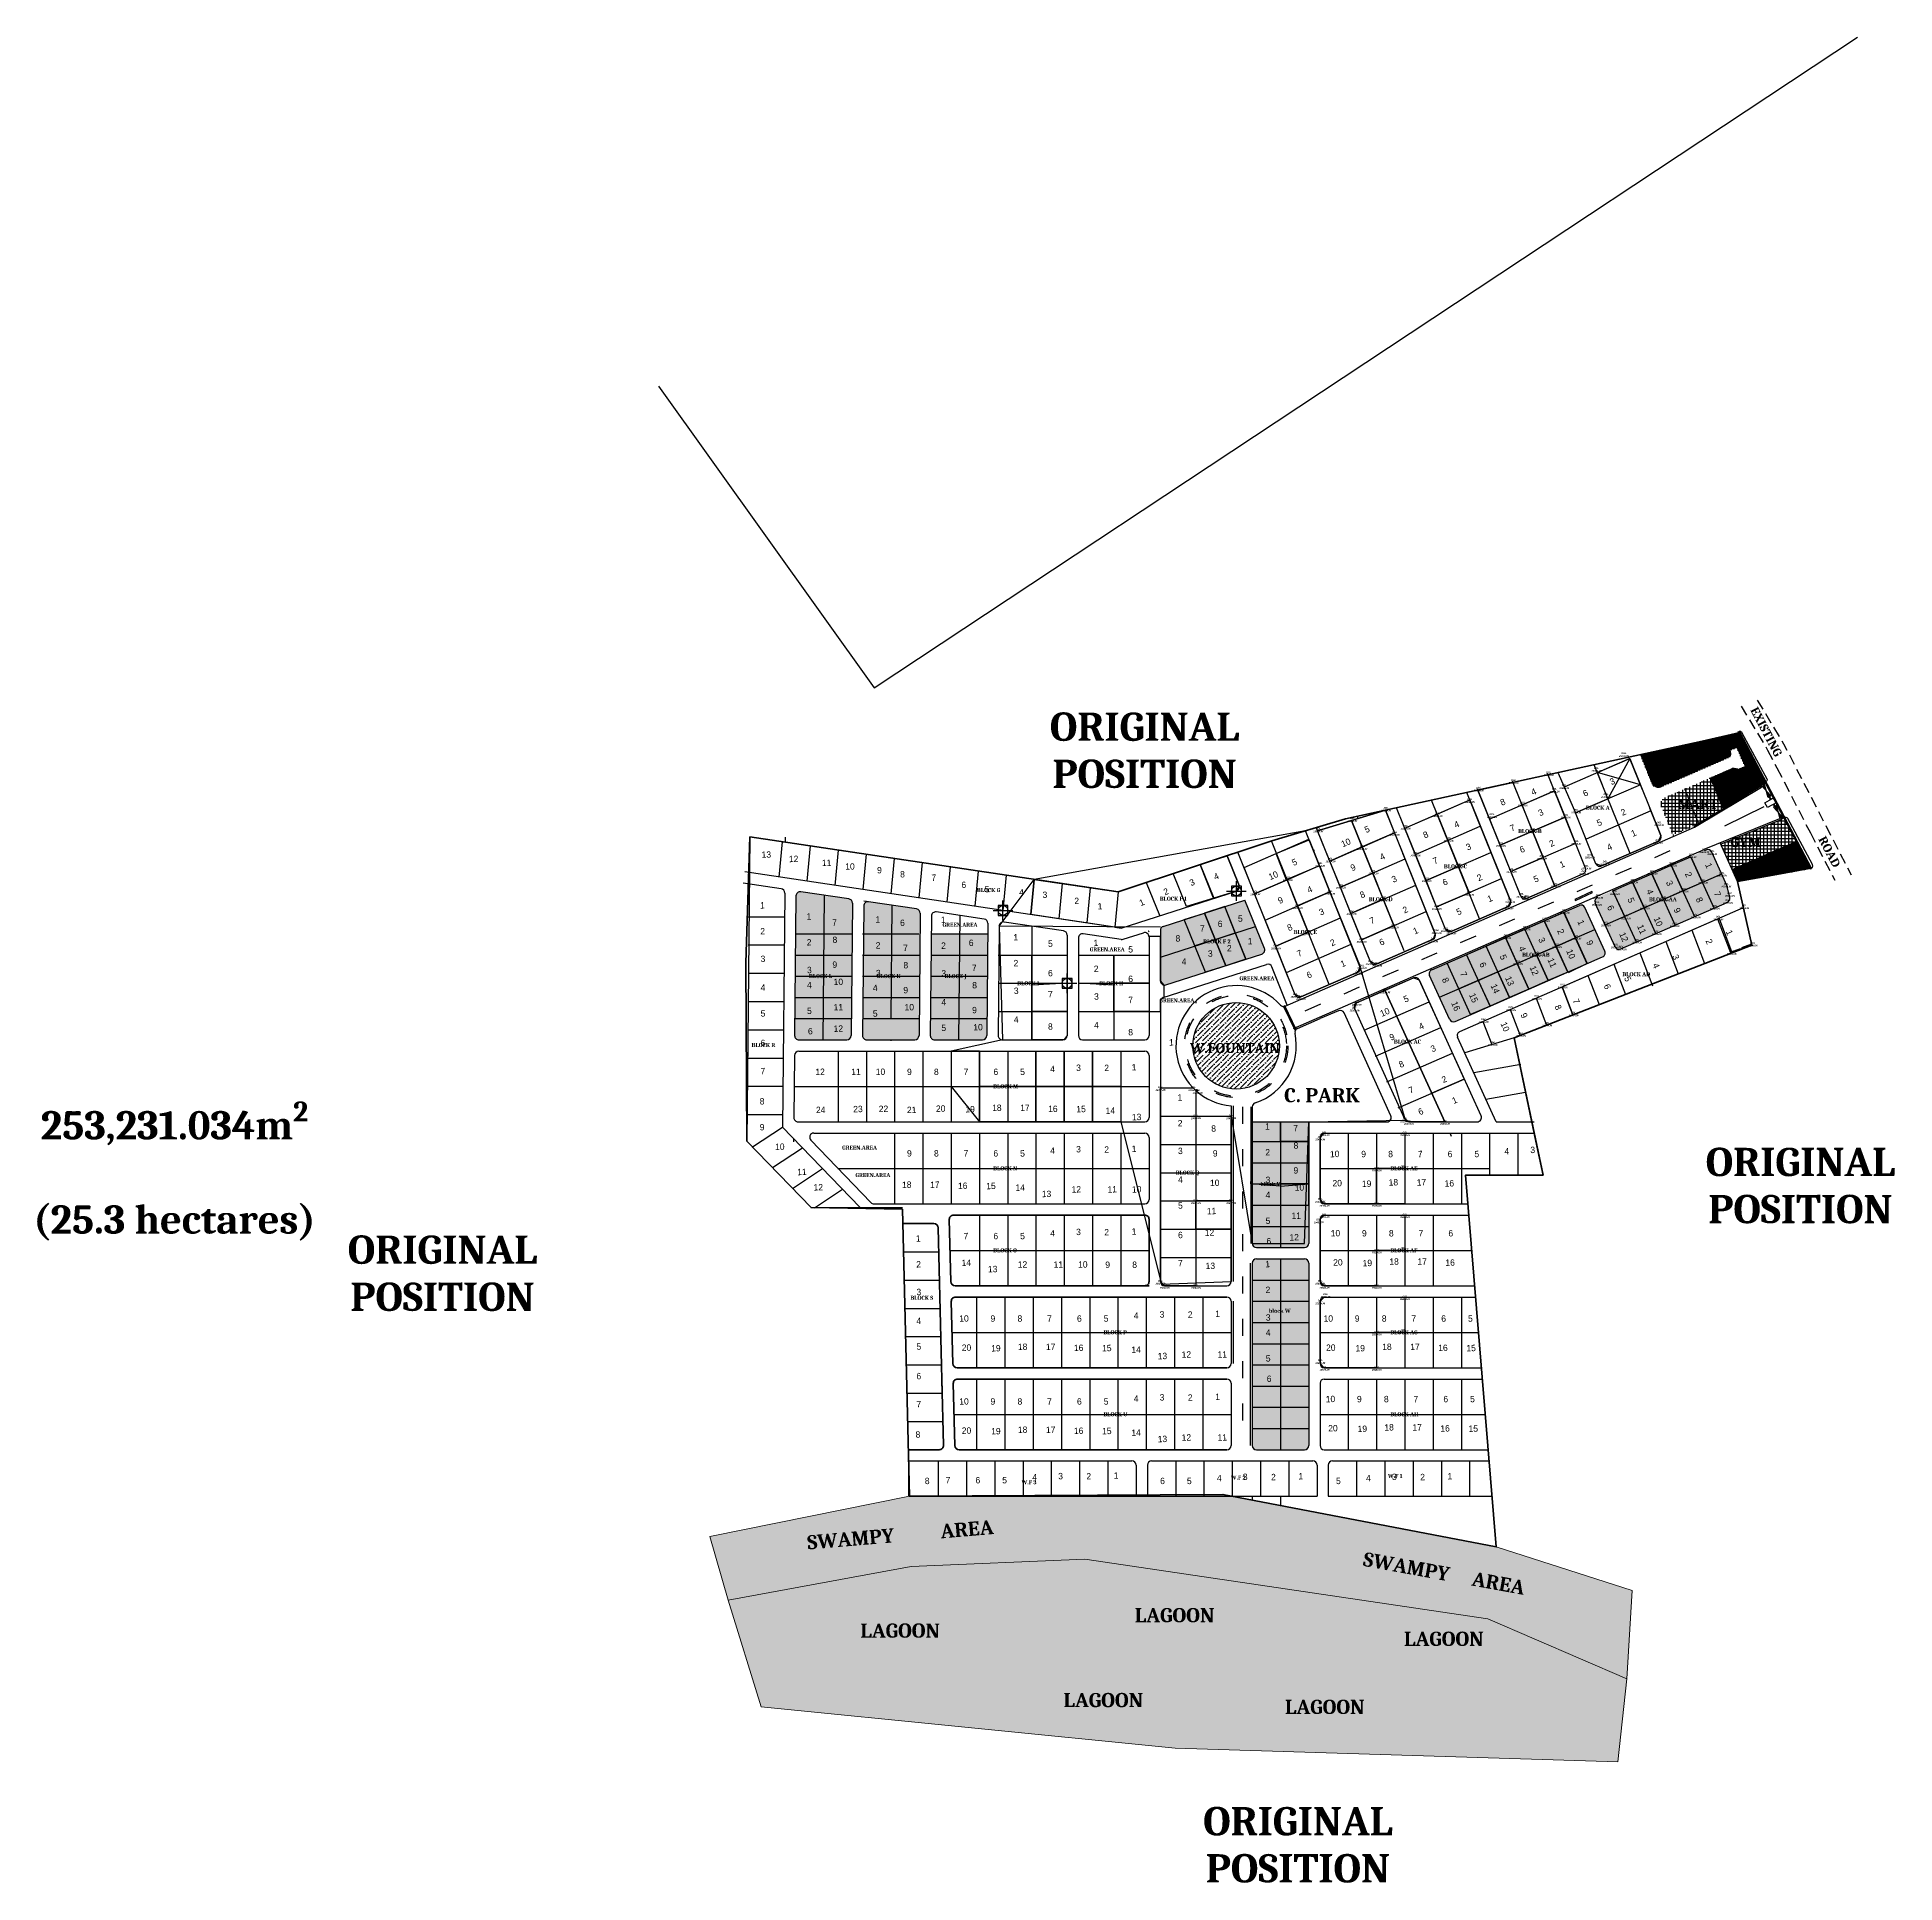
# Model space of a CAD drawing. Header units: metres. Extents: x 527079 to 600981, y 729644 to 782828.
# Drawn here: x 595433 to 596748, y 731331 to 732637 of the extents above; entities that cross this region are included whole.
import ezdxf

# ---------------------------------------------------------------- set-up
doc = ezdxf.new("R2010")
doc.units = ezdxf.units.M
doc.header["$MEASUREMENT"] = 0
doc.header["$PDMODE"] = 98
doc.header["$PDSIZE"] = 7
doc.linetypes.add('ACAD_ISO03W100', pattern=[30, 12, -18])
doc.linetypes.add('DASHED', pattern=[0.75, 0.5, -0.25])
for name, color, linetype, lineweight, true_color in [('KETU_EPE_BOUNDARY', 7, 'Continuous', 140, 0xffffff), ('LAGOON', 173, 'Continuous', 9, 0x4065eb), ('SWAMPY_AREA', 173, 'Continuous', 9, 0x4065eb)]:
    doc.layers.add(name, color=color, linetype=linetype, lineweight=lineweight, true_color=true_color)
doc.dimstyles.get("Standard").update_dxf_attribs({"dimtxt": 0.18, "dimasz": 0.18, "dimexe": 0.18, "dimexo": 0.0625, "dimgap": 0.09, "dimtad": 0, "dimtih": 1, "dimtoh": 1, "dimdec": 4, "dimzin": 0, "dimdsep": 46, "dimtxsty": 'Standard', "dimcen": 0.09, "dimadec": 0, "dimazin": 0, "dimtfac": 1, "dimtdec": 4, "dimtofl": 0, "dimtmove": 0, "dimatfit": 3, "dimfxl": 1, "dimtolj": 1, "dimtzin": 0, "dimarcsym": 0})

msp = doc.modelspace()

# ---------------------------------------------------------------- texts
at = {"char_height": 20, "width": 254.770542, "attachment_point": 1}
for s, insert in [('\\A1;\\pxqc;{\\fCambria|b1|i0|c0|p18;ORIGINAL POSITION}', (596089.34078, 732159.03643)), ('\\A1;\\pxqc;{\\fCambria|b1|i0|c0|p18;253,231.034m\\H0.7x;\\S2^ ;\\H1.42857x;  \\P \\P(25.3 hectares)}', (595402.8679, 731883.74851)), ('\\A1;\\pxqc;{\\fCambria|b1|i0|c0|p18;ORIGINAL POSITION}', (596553.38741, 731851.02987)), ('\\A1;\\pxqc;{\\fCambria|b1|i0|c0|p18;ORIGINAL POSITION}', (595592.55119, 731788.97726)), ('\\A1;\\pxqc;{\\fCambria|b1|i0|c0|p18;ORIGINAL POSITION}', (596197.82113, 731384.56466))]:
    msp.add_mtext(s, dxfattribs=dict(at, insert=insert))
at = {"attachment_point": 1}
for s, width, gutter_width, heights, insert, char_height, rotation in [('{\\fCambria|b1|i0|c0|p18;EXISTING                                 ROAD}', 130.8108412, 1, [-6.10933], (596650.45028, 732163.66008), 6, 297.76256518), ('{\\fCentury Gothic|b0|i0|c0|p34;3}', 7.3482261, 22.50867, [4.50173], (596545.25574, 732111.75198), 4.5017338, 23.17524242), ('{\\fCentury Gothic|b0|i0|c0|p34;4}', 7.3482261, 22.50867, [4.50173], (596489.62334, 732104.41974), 4.5017338, 23.17524242), ('{\\fCentury Gothic|b0|i0|c0|p34;6}', 7.3482261, 22.50867, [4.50173], (596526.23832, 732103.4897), 4.5017338, 23.17524242), ('{\\fCentury Gothic|b0|i0|c0|p34;8}', 7.3482261, 22.50867, [4.50173], (596467.75481, 732097.13106), 4.5017338, 23.17524242), ('{\\fCentury Gothic|b0|i0|c0|p34;3}', 7.3482261, 22.50867, [4.50173], (596494.66746, 732089.71584), 4.5017338, 23.17524242), ('{\\fCentury Gothic|b0|i0|c0|p34;2}', 7.3482261, 22.50867, [4.50173], (596553.05815, 732090.00602), 4.5017338, 23.17524242), ('{\\fCentury Gothic|b0|i0|c0|p34;5}', 7.3482261, 22.50867, [4.50173], (596371.7322, 732077.81811), 4.5017338, 23.17524242), ('{\\fCentury Gothic|b0|i0|c0|p34;8}', 7.3482261, 22.50867, [4.50173], (596413.20259, 732074.00698), 4.5017338, 23.17524242), ('{\\fCentury Gothic|b0|i0|c0|p34;4}', 7.3482261, 22.50867, [4.50173], (596435.07112, 732081.29566), 4.5017338, 23.17524242), ('{\\fCentury Gothic|b0|i0|c0|p34;7}', 7.3482261, 22.50867, [4.50173], (596474.65531, 732078.82271), 4.5017338, 23.17524242), ('{\\fCentury Gothic|b0|i0|c0|p34;5}', 7.3482261, 22.50867, [4.50173], (596536.04235, 732082.59793), 4.5017338, 23.17524242), ('{\\fCentury Gothic|b0|i0|c0|p34;1}', 7.3482261, 22.50867, [4.50173], (596560.38165, 732075.13392), 4.5017338, 23.17524242), ('{\\fCentury Gothic|b0|i0|c0|p34;13}', 7.3482261, 22.50867, [4.50173], (595945.68201, 732060.72497), 4.5017338, 1.35878801), ('{\\fCentury Gothic|b0|i0|c0|p34;10}', 7.3482261, 22.50867, [4.50173], (596355.19942, 732067.74815), 4.5017338, 23.17524242), ('{\\fCentury Gothic|b0|i0|c0|p34;4}', 7.3482261, 22.50867, [4.50173], (596382.50264, 732058.50195), 4.5017338, 23.17524242), ('{\\fCentury Gothic|b0|i0|c0|p34;3}', 7.3482261, 22.50867, [4.50173], (596443.51243, 732065.45065), 4.5017338, 23.17524242), ('{\\fCentury Gothic|b0|i0|c0|p34;6}', 7.3482261, 22.50867, [4.50173], (596481.46079, 732063.62252), 4.5017338, 23.17524242), ('{\\fCentury Gothic|b0|i0|c0|p34;2}', 7.3482261, 22.50867, [4.50173], (596502.46987, 732067.96988), 4.5017338, 23.17524242), ('{\\fCentury Gothic|b0|i0|c0|p34;4}', 7.3482261, 22.50867, [4.50173], (596543.24772, 732065.36518), 4.5017338, 23.17524242), ('{\\fCentury Gothic|b0|i0|c0|p34;12}', 7.3482261, 22.50867, [4.50173], (595964.98656, 732057.6238), 4.5017338, 1.35878801), ('{\\fCentury Gothic|b0|i0|c0|p34;11}', 7.3482261, 22.50867, [4.50173], (595988.35797, 732054.87652), 4.5017338, 1.35878801), ('{\\fCentury Gothic|b0|i0|c0|p34;10}', 7.3482261, 22.50867, [4.50173], (596004.85545, 732052.30091), 4.5017338, 1.35878801), ('{\\fCentury Gothic|b0|i0|c0|p34;9}', 7.3482261, 22.50867, [4.50173], (596027.36769, 732049.72534), 4.5017338, 1.35878801), ('{\\fCentury Gothic|b0|i0|c0|p34;8}', 7.3482261, 22.50867, [4.50173], (596043.69333, 732046.80635), 4.5017338, 1.35878801), ('{\\fCentury Gothic|b0|i0|c0|p34;10}', 7.3482261, 22.50867, [4.50173], (596303.83283, 732044.52341), 4.5017338, 23.17524242), ('{\\fCentury Gothic|b0|i0|c0|p34;5}', 7.3482261, 22.50867, [4.50173], (596320.36561, 732054.59337), 4.5017338, 23.17524242), ('{\\fCentury Gothic|b0|i0|c0|p34;9}', 7.3482261, 22.50867, [4.50173], (596361.79956, 732050.83134), 4.5017338, 23.17524242), ('{\\fCentury Gothic|b0|i0|c0|p34;7}', 7.3482261, 22.50867, [4.50173], (596420.10309, 732055.69862), 4.5017338, 23.17524242), ('{\\fCentury Gothic|b0|i0|c0|p34;1}', 7.3482261, 22.50867, [4.50173], (596509.79337, 732053.09778), 4.5017338, 23.17524242), ('{\\fCentury Gothic|b0|i0|c0|p34;2}', 7.3482261, 22.50867, [4.50173], (596603.03615, 732046.77006), 4.5017338, 293.17524242), ('{\\fCentury Gothic|b0|i0|c0|p34;1}', 7.3482261, 22.50867, [4.50173], (596617.37621, 732053.17974), 4.5017338, 293.17524242), ('{\\fCentury Gothic|b0|i0|c0|p34;7}', 7.3482261, 22.50867, [4.50173], (596065.86176, 732044.40245), 4.5017338, 1.35878801), ('{\\fCentury Gothic|b0|i0|c0|p34;6}', 7.3482261, 22.50867, [4.50173], (596087.0562, 732039.33309), 4.5017338, 1.35878801), ('{\\fCentury Gothic|b0|i0|c0|p34;5}', 7.3482261, 22.50867, [4.50173], (596103.55369, 732036.24237), 4.5017338, 1.35878801), ('{\\fCentury Gothic|b0|i0|c0|p34;4}', 7.3482261, 22.50867, [4.50173], (596127.95631, 732034.18191), 4.5017338, 1.35878801), ('{\\fCentury Gothic|b0|i0|c0|p34;2}', 7.3482261, 22.50867, [4.50173], (596229.43508, 732033.76301), 4.5017338, 23.17524242), ('{\\fCentury Gothic|b0|i0|c0|p34;3}', 7.3482261, 22.50867, [4.50173], (596247.88518, 732040.26377), 4.5017338, 23.17524242), ('{\\fCentury Gothic|b0|i0|c0|p34;4}', 7.3482261, 22.50867, [4.50173], (596264.9758, 732044.53292), 4.5017338, 23.17524242), ('{\\fCentury Gothic|b0|i0|c0|p34;4}', 7.3482261, 22.50867, [4.50173], (596331.13605, 732035.27721), 4.5017338, 23.17524242), ('{\\fCentury Gothic|b0|i0|c0|p34;8}', 7.3482261, 22.50867, [4.50173], (596368.3998, 732031.62074), 4.5017338, 23.17524242), ('{\\fCentury Gothic|b0|i0|c0|p34;3}', 7.3482261, 22.50867, [4.50173], (596390.94395, 732042.65694), 4.5017338, 23.17524242), ('{\\fCentury Gothic|b0|i0|c0|p34;6}', 7.3482261, 22.50867, [4.50173], (596426.90857, 732040.49843), 4.5017338, 23.17524242), ('{\\fCentury Gothic|b0|i0|c0|p34;2}', 7.3482261, 22.50867, [4.50173], (596451.31484, 732043.70469), 4.5017338, 23.17524242), ('{\\fCentury Gothic|b0|i0|c0|p34;5}', 7.3482261, 22.50867, [4.50173], (596491.26482, 732042.73075), 4.5017338, 23.17524242), ('{\\fCentury Gothic|b0|i0|c0|p34;4}', 7.3482261, 22.50867, [4.50173], (596575.75819, 732034.55113), 4.5017338, 293.17524242), ('{\\fCentury Gothic|b0|i0|c0|p34;3}', 7.3482261, 22.50867, [4.50173], (596589.65845, 732040.71281), 4.5017338, 293.17524242), ('{\\fCentury Gothic|b0|i0|c0|p34;7}', 7.3482261, 22.50867, [4.50173], (596623.52896, 732033.09611), 4.5017338, 293.17524242), ('{\\fCentury Gothic|b0|i0|c0|p34;1}', 7.3482261, 22.50867, [4.50173], (595944.5904, 732024.82554), 4.5017338, 1.35878801), ('{\\fCentury Gothic|b0|i0|c0|p34;3}', 7.3482261, 22.50867, [4.50173], (596144.45379, 732032.29315), 4.5017338, 1.35878801), ('{\\fCentury Gothic|b0|i0|c0|p34;2}', 7.3482261, 22.50867, [4.50173], (596166.96594, 732028.00049), 4.5017338, 1.35878801), ('{\\fCentury Gothic|b0|i0|c0|p34;1}', 7.3482261, 22.50867, [4.50173], (596183.46342, 732024.22298), 4.5017338, 1.35878801), ('{\\fCentury Gothic|b0|i0|c0|p34;1}', 7.3482261, 22.50867, [4.50173], (596212.34447, 732026.09792), 4.5017338, 23.17524242), ('{\\fCentury Gothic|b0|i0|c0|p34;9}', 7.3482261, 22.50867, [4.50173], (596310.43297, 732027.6066), 4.5017338, 23.17524242), ('{\\fCentury Gothic|b0|i0|c0|p34;3}', 7.3482261, 22.50867, [4.50173], (596339.57736, 732019.4322), 4.5017338, 23.17524242), ('{\\fCentury Gothic|b0|i0|c0|p34;2}', 7.3482261, 22.50867, [4.50173], (596398.74636, 732020.91098), 4.5017338, 23.17524242), ('{\\fCentury Gothic|b0|i0|c0|p34;5}', 7.3482261, 22.50867, [4.50173], (596436.7126, 732019.60667), 4.5017338, 23.17524242), ('{\\fCentury Gothic|b0|i0|c0|p34;1}', 7.3482261, 22.50867, [4.50173], (596458.63833, 732028.83259), 4.5017338, 23.17524242), ('{\\fCentury Gothic|b0|i0|c0|p34;6}', 7.3482261, 22.50867, [4.50173], (596547.95766, 732023.27213), 4.5017338, 293.17524242), ('{\\fCentury Gothic|b0|i0|c0|p34;5}', 7.3482261, 22.50867, [4.50173], (596562.38049, 732028.70276), 4.5017338, 293.17524242), ('{\\fCentury Gothic|b0|i0|c0|p34;9}', 7.3482261, 22.50867, [4.50173], (596595.07369, 732021.47652), 4.5017338, 293.17524242), ('{\\fCentury Gothic|b0|i0|c0|p34;8}', 7.3482261, 22.50867, [4.50173], (596610.75068, 732028.89144), 4.5017338, 293.17524242), ('{\\fCentury Gothic|b0|i0|c0|p34;2}', 7.3482261, 22.50867, [4.50173], (595944.77485, 732006.56274), 4.5017338, 1.35878801), ('{\\fCentury Gothic|b0|i0|c0|p34;1}', 7.3482261, 22.50867, [4.50173], (595977.44101, 732016.9233), 4.5017338, 1.35878801), ('{\\fCentury Gothic|b0|i0|c0|p34;7}', 7.3482261, 22.50867, [4.50173], (595995.62327, 732012.66688), 4.5017338, 1.35878801), ('{\\fCentury Gothic|b0|i0|c0|p34;1}', 7.3482261, 22.50867, [4.50173], (596026.21758, 732014.75224), 4.5017338, 1.35878801), ('{\\fCentury Gothic|b0|i0|c0|p34;6}', 7.3482261, 22.50867, [4.50173], (596043.63809, 732012.46965), 4.5017338, 1.35878801), ('{\\fCentury Gothic|b0|i0|c0|p34;1}', 7.3482261, 22.50867, [4.50173], (596072.52332, 732014.56263), 4.5017338, 1.35878801), ('{\\fCentury Gothic|b0|i0|c0|p34;7}', 7.3482261, 22.50867, [4.50173], (596255.87557, 732008.47239), 4.5017338, 1.35878801), ('{\\fCentury Gothic|b0|i0|c0|p34;6}', 7.3482261, 22.50867, [4.50173], (596268.43294, 732011.72239), 4.5017338, 1.35878801), ('{\\fCentury Gothic|b0|i0|c0|p34;5}', 7.3482261, 22.50867, [4.50173], (596282.72236, 732015.47239), 4.5017338, 1.35878801), ('{\\fCentury Gothic|b0|i0|c0|p34;8}', 7.3482261, 22.50867, [4.50173], (596317.03321, 732008.39599), 4.5017338, 23.17524242), ('{\\fCentury Gothic|b0|i0|c0|p34;7}', 7.3482261, 22.50867, [4.50173], (596375.3003, 732013.31238), 4.5017338, 23.17524242), ('{\\fCentury Gothic|b0|i0|c0|p34;1}', 7.3482261, 22.50867, [4.50173], (596406.06985, 732006.03888), 4.5017338, 23.17524242), ('{\\fCentury Gothic|b0|i0|c0|p34;1}', 7.3482261, 22.50867, [4.50173], (596527.01004, 732012.88116), 4.5017338, 293.17524242), ('{\\fCentury Gothic|b0|i0|c0|p34;11}', 7.3482261, 22.50867, [4.50173], (596569.25489, 732009.64958), 4.5017338, 293.17524242), ('{\\fCentury Gothic|b0|i0|c0|p34;10}', 7.3482261, 22.50867, [4.50173], (596580.96441, 732015.10597), 4.5017338, 293.17524242), ('{\\fCentury Gothic|b0|i0|c0|p34;2}', 7.3482261, 22.50867, [4.50173], (595977.62547, 731998.66051), 4.5017338, 1.35878801), ('{\\fCentury Gothic|b0|i0|c0|p34;8}', 7.3482261, 22.50867, [4.50173], (595995.85697, 732000.44852), 4.5017338, 1.35878801), ('{\\fCentury Gothic|b0|i0|c0|p34;2}', 7.3482261, 22.50867, [4.50173], (596026.40203, 731996.48945), 4.5017338, 1.35878801), ('{\\fCentury Gothic|b0|i0|c0|p34;7}', 7.3482261, 22.50867, [4.50173], (596045.81467, 731994.68198), 4.5017338, 1.35878801), ('{\\fCentury Gothic|b0|i0|c0|p34;2}', 7.3482261, 22.50867, [4.50173], (596072.70778, 731996.29984), 4.5017338, 1.35878801), ('{\\fCentury Gothic|b0|i0|c0|p34;6}', 7.3482261, 22.50867, [4.50173], (596092.29059, 731998.3244), 4.5017338, 1.35878801), ('{\\fCentury Gothic|b0|i0|c0|p34;1}', 7.3482261, 22.50867, [4.50173], (596123.8067, 732002.22239), 4.5017338, 1.35878801), ('{\\fCentury Gothic|b0|i0|c0|p34;5}', 7.3482261, 22.50867, [4.50173], (596148.33788, 731997.72024), 4.5017338, 1.35878801), ('{\\fCentury Gothic|b0|i0|c0|p34;1}', 7.3482261, 22.50867, [4.50173], (596180.57912, 731998.19798), 4.5017338, 1.35878801), ('{\\fCentury Gothic|b0|i0|c0|p34;5}', 7.3482261, 22.50867, [4.50173], (596205.11031, 731993.69582), 4.5017338, 1.35878801), ('{\\fCentury Gothic|b0|i0|c0|p34;8}', 7.3482261, 22.50867, [4.50173], (596238.55506, 732001.47239), 4.5017338, 1.35878801), ('{\\fCentury Gothic|b0|i0|c0|p34;2}', 7.3482261, 22.50867, [4.50173], (596274.92813, 731994.47239), 4.5017338, 1.35878801), ('{\\fCentury Gothic|b0|i0|c0|p34;1}', 7.3482261, 22.50867, [4.50173], (596289.65056, 731999.47239), 4.5017338, 1.35878801), ('{\\fCentury Gothic|b0|i0|c0|p34;2}', 7.3482261, 22.50867, [4.50173], (596347.37977, 731997.68624), 4.5017338, 23.17524242), ('{\\fCentury Gothic|b0|i0|c0|p34;6}', 7.3482261, 22.50867, [4.50173], (596382.10577, 731998.11219), 4.5017338, 23.17524242), ('{\\fCentury Gothic|b0|i0|c0|p34;3}', 7.3482261, 22.50867, [4.50173], (596499.29228, 732000.41423), 4.5017338, 293.17524242), ('{\\fCentury Gothic|b0|i0|c0|p34;2}', 7.3482261, 22.50867, [4.50173], (596512.66998, 732006.47148), 4.5017338, 293.17524242), ('{\\fCentury Gothic|b0|i0|c0|p34;9}', 7.3482261, 22.50867, [4.50173], (596533.23701, 731998.48622), 4.5017338, 293.17524242), ('{\\fCentury Gothic|b0|i0|c0|p34;12}', 7.3482261, 22.50867, [4.50173], (596556.56777, 732004.18412), 4.5017338, 293.17524242), ('{\\fCentury Gothic|b0|i0|c0|p34;2}', 7.3482261, 22.50867, [4.50173], (596617.62701, 731999.3671), 4.5017338, 293.17524242), ('{\\fCentury Gothic|b0|i0|c0|p34;1}', 7.3482261, 22.50867, [4.50173], (596631.96707, 732005.77678), 4.5017338, 293.17524242), ('{\\fCentury Gothic|b0|i0|c0|p34;3}', 7.3482261, 22.50867, [4.50173], (595944.95444, 731986.97588), 4.5017338, 1.35878801), ('{\\fCentury Gothic|b0|i0|c0|p34;9}', 7.3482261, 22.50867, [4.50173], (595995.77809, 731982.83872), 4.5017338, 1.35878801), ('{\\fCentury Gothic|b0|i0|c0|p34;8}', 7.3482261, 22.50867, [4.50173], (596046.04837, 731982.46361), 4.5017338, 1.35878801), ('{\\fCentury Gothic|b0|i0|c0|p34;7}', 7.3482261, 22.50867, [4.50173], (596094.46716, 731980.53672), 4.5017338, 1.35878801), ('{\\fCentury Gothic|b0|i0|c0|p34;2}', 7.3482261, 22.50867, [4.50173], (596123.99115, 731983.9596), 4.5017338, 1.35878801), ('{\\fCentury Gothic|b0|i0|c0|p34;2}', 7.3482261, 22.50867, [4.50173], (596180.76357, 731979.93518), 4.5017338, 1.35878801), ('{\\fCentury Gothic|b0|i0|c0|p34;4}', 7.3482261, 22.50867, [4.50173], (596242.88519, 731984.97239), 4.5017338, 1.35878801), ('{\\fCentury Gothic|b0|i0|c0|p34;3}', 7.3482261, 22.50867, [4.50173], (596261.50473, 731990.72239), 4.5017338, 1.35878801), ('{\\fCentury Gothic|b0|i0|c0|p34;7}', 7.3482261, 22.50867, [4.50173], (596323.9337, 731990.08764), 4.5017338, 23.17524242), ('{\\fCentury Gothic|b0|i0|c0|p34;1}', 7.3482261, 22.50867, [4.50173], (596354.70326, 731982.81414), 4.5017338, 23.17524242), ('{\\fCentury Gothic|b0|i0|c0|p34;6}', 7.3482261, 22.50867, [4.50173], (596457.59149, 731982.97355), 4.5017338, 293.17524242), ('{\\fCentury Gothic|b0|i0|c0|p34;5}', 7.3482261, 22.50867, [4.50173], (596472.01432, 731988.40418), 4.5017338, 293.17524242), ('{\\fCentury Gothic|b0|i0|c0|p34;4}', 7.3482261, 22.50867, [4.50173], (596485.39202, 731994.25255), 4.5017338, 293.17524242), ('{\\fCentury Gothic|b0|i0|c0|p34;11}', 7.3482261, 22.50867, [4.50173], (596505.85456, 731985.95399), 4.5017338, 293.17524242), ('{\\fCentury Gothic|b0|i0|c0|p34;10}', 7.3482261, 22.50867, [4.50173], (596519.12772, 731992.11566), 4.5017338, 293.17524242), ('{\\fCentury Gothic|b0|i0|c0|p34;4}', 7.3482261, 22.50867, [4.50173], (596580.19728, 731982.25096), 4.5017338, 293.17524242), ('{\\fCentury Gothic|b0|i0|c0|p34;3}', 7.3482261, 22.50867, [4.50173], (596594.09754, 731988.41265), 4.5017338, 293.17524242), ('{\\fCentury Gothic|b0|i0|c0|p34;4}', 7.3482261, 22.50867, [4.50173], (595977.80505, 731968.417), 4.5017338, 1.35878801), ('{\\fCentury Gothic|b0|i0|c0|p34;3}', 7.3482261, 22.50867, [4.50173], (595977.80505, 731979.07364), 4.5017338, 1.35878801), ('{\\fCentury Gothic|b0|i0|c0|p34;10}', 7.3482261, 22.50867, [4.50173], (595996.63351, 731970.66611), 4.5017338, 1.35878801), ('{\\fCentury Gothic|b0|i0|c0|p34;3}', 7.3482261, 22.50867, [4.50173], (596026.58162, 731976.90259), 4.5017338, 1.35878801), ('{\\fCentury Gothic|b0|i0|c0|p34;3}', 7.3482261, 22.50867, [4.50173], (596072.88736, 731976.71298), 4.5017338, 1.35878801), ('{\\fCentury Gothic|b0|i0|c0|p34;8}', 7.3482261, 22.50867, [4.50173], (596094.70086, 731968.31836), 4.5017338, 1.35878801), ('{\\fCentury Gothic|b0|i0|c0|p34;6}', 7.3482261, 22.50867, [4.50173], (596148.33788, 731976.82775), 4.5017338, 1.35878801), ('{\\fCentury Gothic|b0|i0|c0|p34;6}', 7.3482261, 22.50867, [4.50173], (596205.11031, 731972.80334), 4.5017338, 1.35878801), ('{\\fCentury Gothic|b0|i0|c0|p34;6}', 7.3482261, 22.50867, [4.50173], (596330.73918, 731974.88745), 4.5017338, 23.17524242), ('{\\fCentury Gothic|b0|i0|c0|p34;8}', 7.3482261, 22.50867, [4.50173], (596431.12196, 731972.08501), 4.5017338, 293.17524242), ('{\\fCentury Gothic|b0|i0|c0|p34;7}', 7.3482261, 22.50867, [4.50173], (596443.90024, 731976.28969), 4.5017338, 293.17524242), ('{\\fCentury Gothic|b0|i0|c0|p34;14}', 7.3482261, 22.50867, [4.50173], (596465.58874, 731967.59547), 4.5017338, 293.17524242), ('{\\fCentury Gothic|b0|i0|c0|p34;13}', 7.3482261, 22.50867, [4.50173], (596475.81826, 731973.07364), 4.5017338, 293.17524242), ('{\\fCentury Gothic|b0|i0|c0|p34;12}', 7.3482261, 22.50867, [4.50173], (596493.16743, 731980.48854), 4.5017338, 293.17524242), ('{\\fCentury Gothic|b0|i0|c0|p34;6}', 7.3482261, 22.50867, [4.50173], (596545.6133, 731967.50834), 4.5017338, 293.17524242), ('{\\fCentury Gothic|b0|i0|c0|p34;5}', 7.3482261, 22.50867, [4.50173], (596560.03613, 731972.93897), 4.5017338, 293.17524242), ('{\\fCentury Gothic|b0|i0|c0|p34;4}', 7.3482261, 22.50867, [4.50173], (595944.95444, 731966.62134), 4.5017338, 1.35878801), ('{\\fCentury Gothic|b0|i0|c0|p34;4}', 7.3482261, 22.50867, [4.50173], (596024.41203, 731966.50802), 4.5017338, 1.35878801), ('{\\fCentury Gothic|b0|i0|c0|p34;9}', 7.3482261, 22.50867, [4.50173], (596045.96948, 731964.85382), 4.5017338, 1.35878801), ('{\\fCentury Gothic|b0|i0|c0|p34;4}', 7.3482261, 22.50867, [4.50173], (596072.88736, 731956.35844), 4.5017338, 1.35878801), ('{\\fCentury Gothic|b0|i0|c0|p34;3}', 7.3482261, 22.50867, [4.50173], (596124.17073, 731964.37274), 4.5017338, 1.35878801), ('{\\fCentury Gothic|b0|i0|c0|p34;7}', 7.3482261, 22.50867, [4.50173], (596148.33788, 731961.8799), 4.5017338, 1.35878801), ('{\\fCentury Gothic|b0|i0|c0|p34;3}', 7.3482261, 22.50867, [4.50173], (596180.94316, 731960.34832), 4.5017338, 1.35878801), ('{\\fCentury Gothic|b0|i0|c0|p34;7}', 7.3482261, 22.50867, [4.50173], (596205.11031, 731957.85548), 4.5017338, 1.35878801), ('{\\fCentury Gothic|b0|i0|c0|p34;5}', 7.3482261, 22.50867, [4.50173], (596399.30992, 731957.85647), 4.5017338, 23.17524242), ('{\\fCentury Gothic|b0|i0|c0|p34;16}', 7.3482261, 22.50867, [4.50173], (596437.68372, 731955.27211), 4.5017338, 293.17524242), ('{\\fCentury Gothic|b0|i0|c0|p34;15}', 7.3482261, 22.50867, [4.50173], (596450.32983, 731961.12049), 4.5017338, 293.17524242), ('{\\fCentury Gothic|b0|i0|c0|p34;7}', 7.3482261, 22.50867, [4.50173], (596523.58348, 731957.06964), 4.5017338, 293.17524242), ('{\\fCentury Gothic|b0|i0|c0|p34;5}', 7.3482261, 22.50867, [4.50173], (595944.95444, 731948.37071), 4.5017338, 1.35878801), ('{\\fCentury Gothic|b0|i0|c0|p34;5}', 7.3482261, 22.50867, [4.50173], (595977.80505, 731950.16637), 4.5017338, 1.35878801), ('{\\fCentury Gothic|b0|i0|c0|p34;11}', 7.3482261, 22.50867, [4.50173], (595996.63351, 731952.71435), 4.5017338, 1.35878801), ('{\\fCentury Gothic|b0|i0|c0|p34;5}', 7.3482261, 22.50867, [4.50173], (596024.41203, 731948.25739), 4.5017338, 1.35878801), ('{\\fCentury Gothic|b0|i0|c0|p34;10}', 7.3482261, 22.50867, [4.50173], (596046.82491, 731952.68121), 4.5017338, 1.35878801), ('{\\fCentury Gothic|b0|i0|c0|p34;9}', 7.3482261, 22.50867, [4.50173], (596094.62198, 731950.70856), 4.5017338, 1.35878801), ('{\\fCentury Gothic|b0|i0|c0|p34;4}', 7.3482261, 22.50867, [4.50173], (596124.17073, 731944.0182), 4.5017338, 1.35878801), ('{\\fCentury Gothic|b0|i0|c0|p34;10}', 7.3482261, 22.50867, [4.50173], (596382.77714, 731947.78652), 4.5017338, 23.17524242), ('{\\fCentury Gothic|b0|i0|c0|p34;9}', 7.3482261, 22.50867, [4.50173], (596486.71248, 731947.04529), 4.5017338, 293.17524242), ('{\\fCentury Gothic|b0|i0|c0|p34;8}', 7.3482261, 22.50867, [4.50173], (596510.8052, 731952.86496), 4.5017338, 293.17524242), ('{\\fCentury Gothic|b0|i0|c0|p34;6}', 7.3482261, 22.50867, [4.50173], (595944.95444, 731927.47822), 4.5017338, 1.35878801), ('{\\fCentury Gothic|b0|i0|c0|p34;6}', 7.3482261, 22.50867, [4.50173], (595978.45199, 731935.74158), 4.5017338, 1.35878801), ('{\\fCentury Gothic|b0|i0|c0|p34;12}', 7.3482261, 22.50867, [4.50173], (595996.63351, 731937.56245), 4.5017338, 1.35878801), ('{\\fCentury Gothic|b0|i0|c0|p34;5}', 7.3482261, 22.50867, [4.50173], (596072.88736, 731938.1078), 4.5017338, 1.35878801), ('{\\fCentury Gothic|b0|i0|c0|p34;10}', 7.3482261, 22.50867, [4.50173], (596095.4774, 731938.53595), 4.5017338, 1.35878801), ('{\\fCentury Gothic|b0|i0|c0|p34;8}', 7.3482261, 22.50867, [4.50173], (596148.33788, 731939.07488), 4.5017338, 1.35878801), ('{\\fCentury Gothic|b0|i0|c0|p34;4}', 7.3482261, 22.50867, [4.50173], (596180.94316, 731939.99378), 4.5017338, 1.35878801), ('{\\fCentury Gothic|b0|i0|c0|p34;8}', 7.3482261, 22.50867, [4.50173], (596205.11031, 731935.05046), 4.5017338, 1.35878801), ('{\\fCentury Gothic|b0|i0|c0|p34;1}', 7.3482261, 22.50867, [4.50173], (596233.95703, 731927.88239), 4.5017338, 1.35878801), ('{\\fCentury Gothic|b0|i0|c0|p34;9}', 7.3482261, 22.50867, [4.50173], (596389.37728, 731930.86971), 4.5017338, 23.17524242), ('{\\fCentury Gothic|b0|i0|c0|p34;4}', 7.3482261, 22.50867, [4.50173], (596410.08036, 731938.54032), 4.5017338, 23.17524242), ('{\\fCentury Gothic|b0|i0|c0|p34;10}', 7.3482261, 22.50867, [4.50173], (596472.6032, 731940.67473), 4.5017338, 293.17524242), ('{\\fCentury Gothic|b0|i0|c0|p34;3}', 7.3482261, 22.50867, [4.50173], (596418.52166, 731922.69531), 4.5017338, 23.17524242), ('{\\fCentury Gothic|b0|i0|c0|p34;7}', 7.3482261, 22.50867, [4.50173], (595944.95444, 731907.56847), 4.5017338, 1.35878801), ('{\\fCentury Gothic|b0|i0|c0|p34;12}', 7.4937431, 22.50867, [4.50173], (595983.72519, 731907.00451), 4.5017338, 1.35878801), ('{\\fCentury Gothic|b0|i0|c0|p34;11}', 7.3482261, 22.50867, [4.50173], (596009.12555, 731907.00451), 4.5017338, 1.35878801), ('{\\fCentury Gothic|b0|i0|c0|p34;10}', 7.3482261, 22.50867, [4.50173], (596026.44832, 731907.00451), 4.5017338, 1.35878801), ('{\\fCentury Gothic|b0|i0|c0|p34;9}', 7.3482261, 22.50867, [4.50173], (596048.5749, 731907.00451), 4.5017338, 1.35878801), ('{\\fCentury Gothic|b0|i0|c0|p34;8}', 7.3482261, 22.50867, [4.50173], (596067.64457, 731907.00451), 4.5017338, 1.35878801), ('{\\fCentury Gothic|b0|i0|c0|p34;7}', 7.3482261, 22.50867, [4.50173], (596088.60658, 731907.00451), 4.5017338, 1.35878801), ('{\\fCentury Gothic|b0|i0|c0|p34;6}', 7.3482261, 22.50867, [4.50173], (596109.71416, 731907.00451), 4.5017338, 1.35878801), ('{\\fCentury Gothic|b0|i0|c0|p34;5}', 7.3482261, 22.50867, [4.50173], (596128.63827, 731907.00451), 4.5017338, 1.35878801), ('{\\fCentury Gothic|b0|i0|c0|p34;4}', 7.3482261, 22.50867, [4.50173], (596149.8915, 731909.04078), 4.5017338, 1.35878801), ('{\\fCentury Gothic|b0|i0|c0|p34;3}', 7.3482261, 22.50867, [4.50173], (596168.23328, 731909.91348), 4.5017338, 1.35878801), ('{\\fCentury Gothic|b0|i0|c0|p34;2}', 7.3482261, 22.50867, [4.50173], (596188.17629, 731909.76802), 4.5017338, 1.35878801), ('{\\fCentury Gothic|b0|i0|c0|p34;1}', 7.3482261, 22.50867, [4.50173], (596207.53327, 731910.29335), 4.5017338, 1.35878801), ('{\\fCentury Gothic|b0|i0|c0|p34;8}', 7.3482261, 22.50867, [4.50173], (596395.97751, 731911.6591), 4.5017338, 23.17524242), ('{\\fCentury Gothic|b0|i0|c0|p34;2}', 7.3482261, 22.50867, [4.50173], (596426.32408, 731900.94935), 4.5017338, 23.17524242), ('{\\fCentury Gothic|b0|i0|c0|p34;1}', 7.3482261, 22.50867, [4.50173], (596239.96026, 731888.90521), 4.5017338, 1.35878801), ('{\\fCentury Gothic|b0|i0|c0|p34;7}', 7.3482261, 22.50867, [4.50173], (596402.87801, 731893.35075), 4.5017338, 23.17524242), ('{\\fCentury Gothic|b0|i0|c0|p34;8}', 7.3482261, 22.50867, [4.50173], (595944.36001, 731886.16227), 4.5017338, 1.35878801), ('{\\fCentury Gothic|b0|i0|c0|p34;24}', 7.3482261, 22.50867, [4.50173], (595984.16512, 731880.07255), 4.5017338, 1.35878801), ('{\\fCentury Gothic|b0|i0|c0|p34;23}', 7.3482261, 22.50867, [4.50173], (596010.51327, 731880.65434), 4.5017338, 1.35878801), ('{\\fCentury Gothic|b0|i0|c0|p34;22}', 7.3482261, 22.50867, [4.50173], (596028.56393, 731880.79979), 4.5017338, 1.35878801), ('{\\fCentury Gothic|b0|i0|c0|p34;21}', 7.3482261, 22.50867, [4.50173], (596048.50695, 731880.07255), 4.5017338, 1.35878801), ('{\\fCentury Gothic|b0|i0|c0|p34;20}', 7.3482261, 22.50867, [4.50173], (596069.05307, 731880.93851), 4.5017338, 1.35878801), ('{\\fCentury Gothic|b0|i0|c0|p34;19}', 7.3482261, 22.50867, [4.50173], (596089.86963, 731880.50218), 4.5017338, 1.35878801), ('{\\fCentury Gothic|b0|i0|c0|p34;18}', 7.3482261, 22.50867, [4.50173], (596108.79364, 731881.52029), 4.5017338, 1.35878801), ('{\\fCentury Gothic|b0|i0|c0|p34;17}', 7.3482261, 22.50867, [4.50173], (596128.63827, 731881.52029), 4.5017338, 1.35878801), ('{\\fCentury Gothic|b0|i0|c0|p34;16}', 7.3482261, 22.50867, [4.50173], (596148.41229, 731880.7889), 4.5017338, 1.35878801), ('{\\fCentury Gothic|b0|i0|c0|p34;15}', 7.3482261, 22.50867, [4.50173], (596168.3553, 731880.64348), 4.5017338, 1.35878801), ('{\\fCentury Gothic|b0|i0|c0|p34;14}', 7.3482261, 22.50867, [4.50173], (596189.04836, 731879.47633), 4.5017338, 1.35878801), ('{\\fCentury Gothic|b0|i0|c0|p34;13}', 7.3482261, 22.50867, [4.50173], (596207.68135, 731875.00808), 4.5017338, 1.35878801), ('{\\fCentury Gothic|b0|i0|c0|p34;6}', 7.3482261, 22.50867, [4.50173], (596409.68349, 731878.15056), 4.5017338, 23.17524242), ('{\\fCentury Gothic|b0|i0|c0|p34;1}', 7.3482261, 22.50867, [4.50173], (596433.64757, 731886.07725), 4.5017338, 23.17524242), ('{\\fCentury Gothic|b0|i0|c0|p34;9}', 7.3482261, 22.50867, [4.50173], (595944.36001, 731867.84093), 4.5017338, 1.35878801), ('{\\fCentury Gothic|b0|i0|c0|p34;2}', 7.3482261, 22.50867, [4.50173], (596240.14472, 731870.64242), 4.5017338, 1.35878801), ('{\\fCentury Gothic|b0|i0|c0|p34;8}', 7.3482261, 22.50867, [4.50173], (596263.83585, 731866.89794), 4.5017338, 1.35878801), ('{\\fCentury Gothic|b0|i0|c0|p34;1}', 7.3482261, 22.50867, [4.50173], (596301.92306, 731868.39095), 4.5017338, 1.35878801), ('{\\fCentury Gothic|b0|i0|c0|p34;7}', 7.3482261, 22.50867, [4.50173], (596321.87161, 731867.11661), 4.5017338, 1.35878801), ('{\\fCentury Gothic|b0|i0|c0|p34;10}', 7.3482261, 22.50867, [4.50173], (595955.21954, 731853.96651), 4.5017338, 1.35878801), ('{\\fCentury Gothic|b0|i0|c0|p34;9}', 7.3482261, 22.50867, [4.50173], (596048.5749, 731849.32), 4.5017338, 1.35878801), ('{\\fCentury Gothic|b0|i0|c0|p34;8}', 7.3482261, 22.50867, [4.50173], (596067.64457, 731849.32), 4.5017338, 1.35878801), ('{\\fCentury Gothic|b0|i0|c0|p34;7}', 7.3482261, 22.50867, [4.50173], (596088.60658, 731849.32), 4.5017338, 1.35878801), ('{\\fCentury Gothic|b0|i0|c0|p34;6}', 7.3482261, 22.50867, [4.50173], (596109.71416, 731849.32), 4.5017338, 1.35878801), ('{\\fCentury Gothic|b0|i0|c0|p34;5}', 7.3482261, 22.50867, [4.50173], (596128.63827, 731849.32), 4.5017338, 1.35878801), ('{\\fCentury Gothic|b0|i0|c0|p34;4}', 7.3482261, 22.50867, [4.50173], (596149.8915, 731851.35626), 4.5017338, 1.35878801), ('{\\fCentury Gothic|b0|i0|c0|p34;3}', 7.3482261, 22.50867, [4.50173], (596168.23328, 731852.22896), 4.5017338, 1.35878801), ('{\\fCentury Gothic|b0|i0|c0|p34;2}', 7.3482261, 22.50867, [4.50173], (596188.17629, 731852.08351), 4.5017338, 1.35878801), ('{\\fCentury Gothic|b0|i0|c0|p34;1}', 7.3482261, 22.50867, [4.50173], (596207.53327, 731852.60883), 4.5017338, 1.35878801), ('{\\fCentury Gothic|b0|i0|c0|p34;3}', 7.3482261, 22.50867, [4.50173], (596240.3243, 731851.05556), 4.5017338, 1.35878801), ('{\\fCentury Gothic|b0|i0|c0|p34;9}', 7.3482261, 22.50867, [4.50173], (596264.96462, 731849.30541), 4.5017338, 1.35878801), ('{\\fCentury Gothic|b0|i0|c0|p34;2}', 7.3482261, 22.50867, [4.50173], (596302.10751, 731850.12816), 4.5017338, 1.35878801), ('{\\fCentury Gothic|b0|i0|c0|p34;8}', 7.3482261, 22.50867, [4.50173], (596322.10531, 731854.89824), 4.5017338, 1.35878801), ('{\\fCentury Gothic|b0|i0|c0|p34;10}', 7.3482261, 22.50867, [4.50173], (596347.85474, 731848.85902), 4.5017338, 1.35878801), ('{\\fCentury Gothic|b0|i0|c0|p34;9}', 7.3482261, 22.50867, [4.50173], (596369.98132, 731848.85902), 4.5017338, 1.35878801), ('{\\fCentury Gothic|b0|i0|c0|p34;8}', 7.3482261, 22.50867, [4.50173], (596389.05098, 731848.85902), 4.5017338, 1.35878801), ('{\\fCentury Gothic|b0|i0|c0|p34;7}', 7.3482261, 22.50867, [4.50173], (596410.013, 731848.85902), 4.5017338, 1.35878801), ('{\\fCentury Gothic|b0|i0|c0|p34;6}', 7.3482261, 22.50867, [4.50173], (596431.12058, 731848.85902), 4.5017338, 1.35878801), ('{\\fCentury Gothic|b0|i0|c0|p34;5}', 7.3482261, 22.50867, [4.50173], (596450.04469, 731848.85902), 4.5017338, 1.35878801), ('{\\fCentury Gothic|b0|i0|c0|p34;4}', 7.3482261, 22.50867, [4.50173], (596471.29792, 731850.89529), 4.5017338, 1.35878801), ('{\\fCentury Gothic|b0|i0|c0|p34;3}', 7.3482261, 22.50867, [4.50173], (596489.6397, 731851.76798), 4.5017338, 1.35878801), ('{\\fCentury Gothic|b0|i0|c0|p34;11}', 7.3482261, 22.50867, [4.50173], (595970.87204, 731836.13426), 4.5017338, 1.35878801), ('{\\fCentury Gothic|b0|i0|c0|p34;9}', 7.3482261, 22.50867, [4.50173], (596322.02643, 731837.28844), 4.5017338, 1.35878801), ('{\\fCentury Gothic|b0|i0|c0|p34;12}', 7.3482261, 22.50867, [4.50173], (595982.4437, 731825.28374), 4.5017338, 1.35878801), ('{\\fCentury Gothic|b0|i0|c0|p34;18}', 7.3482261, 22.50867, [4.50173], (596045.0368, 731827.08686), 4.5017338, 1.35878801), ('{\\fCentury Gothic|b0|i0|c0|p34;17}', 7.3482261, 22.50867, [4.50173], (596064.88143, 731827.08686), 4.5017338, 1.35878801), ('{\\fCentury Gothic|b0|i0|c0|p34;16}', 7.3482261, 22.50867, [4.50173], (596084.65544, 731826.35546), 4.5017338, 1.35878801), ('{\\fCentury Gothic|b0|i0|c0|p34;15}', 7.3482261, 22.50867, [4.50173], (596104.59846, 731826.21004), 4.5017338, 1.35878801), ('{\\fCentury Gothic|b0|i0|c0|p34;14}', 7.3482261, 22.50867, [4.50173], (596125.29152, 731825.04289), 4.5017338, 1.35878801), ('{\\fCentury Gothic|b0|i0|c0|p34;12}', 7.4937431, 22.50867, [4.50173], (596165.00412, 731823.8093), 4.5017338, 1.35878801), ('{\\fCentury Gothic|b0|i0|c0|p34;11}', 7.3482261, 22.50867, [4.50173], (596190.40447, 731823.8093), 4.5017338, 1.35878801), ('{\\fCentury Gothic|b0|i0|c0|p34;10}', 7.3482261, 22.50867, [4.50173], (596207.72725, 731823.8093), 4.5017338, 1.35878801), ('{\\fCentury Gothic|b0|i0|c0|p34;4}', 7.3482261, 22.50867, [4.50173], (596240.3243, 731830.70102), 4.5017338, 1.35878801), ('{\\fCentury Gothic|b0|i0|c0|p34;10}', 7.3482261, 22.50867, [4.50173], (596262.96682, 731828.4183), 4.5017338, 1.35878801), ('{\\fCentury Gothic|b0|i0|c0|p34;3}', 7.3482261, 22.50867, [4.50173], (596302.2871, 731830.54129), 4.5017338, 1.35878801), ('{\\fCentury Gothic|b0|i0|c0|p34;10}', 7.3482261, 22.50867, [4.50173], (596322.88185, 731825.11583), 4.5017338, 1.35878801), ('{\\fCentury Gothic|b0|i0|c0|p34;20}', 7.3482261, 22.50867, [4.50173], (596349.6102, 731828.21435), 4.5017338, 1.35878801), ('{\\fCentury Gothic|b0|i0|c0|p34;19}', 7.3482261, 22.50867, [4.50173], (596370.42676, 731827.77802), 4.5017338, 1.35878801), ('{\\fCentury Gothic|b0|i0|c0|p34;18}', 7.3482261, 22.50867, [4.50173], (596389.35077, 731828.79613), 4.5017338, 1.35878801), ('{\\fCentury Gothic|b0|i0|c0|p34;17}', 7.3482261, 22.50867, [4.50173], (596409.1954, 731828.79613), 4.5017338, 1.35878801), ('{\\fCentury Gothic|b0|i0|c0|p34;16}', 7.3482261, 22.50867, [4.50173], (596428.96941, 731828.06474), 4.5017338, 1.35878801), ('{\\fCentury Gothic|b0|i0|c0|p34;13}', 7.3482261, 22.50867, [4.50173], (596143.92451, 731820.57464), 4.5017338, 1.35878801), ('{\\fCentury Gothic|b0|i0|c0|p34;5}', 7.3482261, 22.50867, [4.50173], (596240.3243, 731812.45038), 4.5017338, 1.35878801), ('{\\fCentury Gothic|b0|i0|c0|p34;4}', 7.3482261, 22.50867, [4.50173], (596302.2871, 731819.88465), 4.5017338, 1.35878801), ('{\\fCentury Gothic|b0|i0|c0|p34;11}', 7.3482261, 22.50867, [4.50173], (596260.69314, 731808.45862), 4.5017338, 1.35878801), ('{\\fCentury Gothic|b0|i0|c0|p34;5}', 7.3482261, 22.50867, [4.50173], (596302.2871, 731801.63402), 4.5017338, 1.35878801), ('{\\fCentury Gothic|b0|i0|c0|p34;11}', 7.3482261, 22.50867, [4.50173], (596320.60817, 731805.15615), 4.5017338, 1.35878801), ('{\\fCentury Gothic|b0|i0|c0|p34;1}', 7.3482261, 22.50867, [4.50173], (596054.87565, 731789.08102), 4.5017338, 1.35878801), ('{\\fCentury Gothic|b0|i0|c0|p34;7}', 7.3482261, 22.50867, [4.50173], (596088.60658, 731790.81886), 4.5017338, 1.35878801), ('{\\fCentury Gothic|b0|i0|c0|p34;6}', 7.3482261, 22.50867, [4.50173], (596109.71416, 731790.81886), 4.5017338, 1.35878801), ('{\\fCentury Gothic|b0|i0|c0|p34;5}', 7.3482261, 22.50867, [4.50173], (596128.63827, 731790.81886), 4.5017338, 1.35878801), ('{\\fCentury Gothic|b0|i0|c0|p34;4}', 7.3482261, 22.50867, [4.50173], (596149.8915, 731792.85513), 4.5017338, 1.35878801), ('{\\fCentury Gothic|b0|i0|c0|p34;3}', 7.3482261, 22.50867, [4.50173], (596168.23328, 731793.72783), 4.5017338, 1.35878801), ('{\\fCentury Gothic|b0|i0|c0|p34;2}', 7.3482261, 22.50867, [4.50173], (596188.17629, 731793.58237), 4.5017338, 1.35878801), ('{\\fCentury Gothic|b0|i0|c0|p34;1}', 7.3482261, 22.50867, [4.50173], (596207.53327, 731794.1077), 4.5017338, 1.35878801), ('{\\fCentury Gothic|b0|i0|c0|p34;6}', 7.3482261, 22.50867, [4.50173], (596240.3243, 731791.5579), 4.5017338, 1.35878801), ('{\\fCentury Gothic|b0|i0|c0|p34;12}', 9.6925006, 22.50867, [4.29763], (596259.23756, 731793.16957), 4.5017338, 1.35878801), ('{\\fCentury Gothic|b0|i0|c0|p34;6}', 7.3482261, 22.50867, [4.50173], (596302.93403, 731787.20923), 4.5017338, 1.35878801), ('{\\fCentury Gothic|b0|i0|c0|p34;12}', 9.6925006, 22.50867, [4.29763], (596319.15259, 731789.8671), 4.5017338, 1.35878801), ('{\\fCentury Gothic|b0|i0|c0|p34;10}', 7.3482261, 22.50867, [4.50173], (596348.36754, 731792.78019), 4.5017338, 1.35878801), ('{\\fCentury Gothic|b0|i0|c0|p34;9}', 7.3482261, 22.50867, [4.50173], (596370.49412, 731792.78019), 4.5017338, 1.35878801), ('{\\fCentury Gothic|b0|i0|c0|p34;8}', 7.3482261, 22.50867, [4.50173], (596389.56379, 731792.78019), 4.5017338, 1.35878801), ('{\\fCentury Gothic|b0|i0|c0|p34;7}', 7.3482261, 22.50867, [4.50173], (596410.5258, 731792.78019), 4.5017338, 1.35878801), ('{\\fCentury Gothic|b0|i0|c0|p34;6}', 7.3482261, 22.50867, [4.50173], (596431.63338, 731792.78019), 4.5017338, 1.35878801), ('{\\fCentury Gothic|b0|i0|c0|p34;2}', 7.3482261, 22.50867, [4.50173], (596055.06011, 731770.81823), 4.5017338, 1.35878801), ('{\\fCentury Gothic|b0|i0|c0|p34;14}', 7.3482261, 22.50867, [4.50173], (596087.197, 731771.85958), 4.5017338, 1.35878801), ('{\\fCentury Gothic|b0|i0|c0|p34;12}', 7.4937431, 22.50867, [4.50173], (596126.9096, 731770.62599), 4.5017338, 1.35878801), ('{\\fCentury Gothic|b0|i0|c0|p34;11}', 7.3482261, 22.50867, [4.50173], (596152.30995, 731770.62599), 4.5017338, 1.35878801), ('{\\fCentury Gothic|b0|i0|c0|p34;10}', 7.3482261, 22.50867, [4.50173], (596169.63272, 731770.62599), 4.5017338, 1.35878801), ('{\\fCentury Gothic|b0|i0|c0|p34;9}', 7.3482261, 22.50867, [4.50173], (596188.88321, 731770.51768), 4.5017338, 1.35878801), ('{\\fCentury Gothic|b0|i0|c0|p34;8}', 7.3482261, 22.50867, [4.50173], (596207.95287, 731770.51768), 4.5017338, 1.35878801), ('{\\fCentury Gothic|b0|i0|c0|p34;7}', 7.3482261, 22.50867, [4.50173], (596240.3243, 731771.64815), 4.5017338, 1.35878801), ('{\\fCentury Gothic|b0|i0|c0|p34;13}', 7.3482261, 22.50867, [4.50173], (596259.85905, 731769.69417), 4.5017338, 1.35878801), ('{\\fCentury Gothic|b0|i0|c0|p34;1}', 7.3482261, 22.50867, [4.50173], (596302.09019, 731771.02126), 4.5017338, 1.35878801), ('{\\fCentury Gothic|b0|i0|c0|p34;20}', 7.3482261, 22.50867, [4.50173], (596350.123, 731772.13552), 4.5017338, 1.35878801), ('{\\fCentury Gothic|b0|i0|c0|p34;19}', 7.3482261, 22.50867, [4.50173], (596370.93956, 731771.69919), 4.5017338, 1.35878801), ('{\\fCentury Gothic|b0|i0|c0|p34;18}', 7.3482261, 22.50867, [4.50173], (596389.86357, 731772.71731), 4.5017338, 1.35878801), ('{\\fCentury Gothic|b0|i0|c0|p34;17}', 7.3482261, 22.50867, [4.50173], (596409.7082, 731772.71731), 4.5017338, 1.35878801), ('{\\fCentury Gothic|b0|i0|c0|p34;16}', 7.3482261, 22.50867, [4.50173], (596429.48222, 731771.98592), 4.5017338, 1.35878801), ('{\\fCentury Gothic|b0|i0|c0|p34;13}', 7.3482261, 22.50867, [4.50173], (596105.82999, 731767.39133), 4.5017338, 1.35878801), ('{\\fCentury Gothic|b0|i0|c0|p34;3}', 7.3482261, 22.50867, [4.50173], (596055.23969, 731751.23137), 4.5017338, 1.35878801), ('{\\fCentury Gothic|b0|i0|c0|p34;2}', 7.3482261, 22.50867, [4.50173], (596302.27464, 731752.75847), 4.5017338, 1.35878801), ('{\\fCentury Gothic|b0|i0|c0|p34;4}', 7.3482261, 22.50867, [4.50173], (596055.23969, 731730.87683), 4.5017338, 1.35878801), ('{\\fCentury Gothic|b0|i0|c0|p34;10}', 7.3482261, 22.50867, [4.50173], (596085.5479, 731732.45004), 4.5017338, 1.35878801), ('{\\fCentury Gothic|b0|i0|c0|p34;9}', 7.3482261, 22.50867, [4.50173], (596107.67448, 731732.45004), 4.5017338, 1.35878801), ('{\\fCentury Gothic|b0|i0|c0|p34;8}', 7.3482261, 22.50867, [4.50173], (596126.74414, 731732.45004), 4.5017338, 1.35878801), ('{\\fCentury Gothic|b0|i0|c0|p34;7}', 7.3482261, 22.50867, [4.50173], (596147.70616, 731732.45004), 4.5017338, 1.35878801), ('{\\fCentury Gothic|b0|i0|c0|p34;6}', 7.3482261, 22.50867, [4.50173], (596168.81374, 731732.45004), 4.5017338, 1.35878801), ('{\\fCentury Gothic|b0|i0|c0|p34;5}', 7.3482261, 22.50867, [4.50173], (596187.73785, 731732.45004), 4.5017338, 1.35878801), ('{\\fCentury Gothic|b0|i0|c0|p34;4}', 7.3482261, 22.50867, [4.50173], (596208.99108, 731734.48631), 4.5017338, 1.35878801), ('{\\fCentury Gothic|b0|i0|c0|p34;3}', 7.3482261, 22.50867, [4.50173], (596227.33286, 731735.35901), 4.5017338, 1.35878801), ('{\\fCentury Gothic|b0|i0|c0|p34;2}', 7.3482261, 22.50867, [4.50173], (596247.27587, 731735.21355), 4.5017338, 1.35878801), ('{\\fCentury Gothic|b0|i0|c0|p34;1}', 7.3482261, 22.50867, [4.50173], (596266.63285, 731735.73888), 4.5017338, 1.35878801), ('{\\fCentury Gothic|b0|i0|c0|p34;3}', 7.3482261, 22.50867, [4.50173], (596302.45422, 731733.1716), 4.5017338, 1.35878801), ('{\\fCentury Gothic|b0|i0|c0|p34;10}', 7.3482261, 22.50867, [4.50173], (596343.31506, 731732.45004), 4.5017338, 1.35878801), ('{\\fCentury Gothic|b0|i0|c0|p34;9}', 7.3482261, 22.50867, [4.50173], (596365.44164, 731732.45004), 4.5017338, 1.35878801), ('{\\fCentury Gothic|b0|i0|c0|p34;8}', 7.3482261, 22.50867, [4.50173], (596384.51131, 731732.45004), 4.5017338, 1.35878801), ('{\\fCentury Gothic|b0|i0|c0|p34;7}', 7.3482261, 22.50867, [4.50173], (596405.47333, 731732.45004), 4.5017338, 1.35878801), ('{\\fCentury Gothic|b0|i0|c0|p34;6}', 7.3482261, 22.50867, [4.50173], (596426.5809, 731732.45004), 4.5017338, 1.35878801), ('{\\fCentury Gothic|b0|i0|c0|p34;5}', 7.3482261, 22.50867, [4.50173], (596445.50501, 731732.45004), 4.5017338, 1.35878801), ('{\\fCentury Gothic|b0|i0|c0|p34;4}', 7.3482261, 22.50867, [4.50173], (596302.45422, 731722.51496), 4.5017338, 1.35878801), ('{\\fCentury Gothic|b0|i0|c0|p34;5}', 7.3482261, 22.50867, [4.50173], (596055.23969, 731712.6262), 4.5017338, 1.35878801), ('{\\fCentury Gothic|b0|i0|c0|p34;20}', 7.3482261, 22.50867, [4.50173], (596087.30336, 731711.80537), 4.5017338, 1.35878801), ('{\\fCentury Gothic|b0|i0|c0|p34;19}', 7.3482261, 22.50867, [4.50173], (596108.11992, 731711.36904), 4.5017338, 1.35878801), ('{\\fCentury Gothic|b0|i0|c0|p34;18}', 7.3482261, 22.50867, [4.50173], (596127.04393, 731712.38716), 4.5017338, 1.35878801), ('{\\fCentury Gothic|b0|i0|c0|p34;17}', 7.3482261, 22.50867, [4.50173], (596146.88856, 731712.38716), 4.5017338, 1.35878801), ('{\\fCentury Gothic|b0|i0|c0|p34;16}', 7.3482261, 22.50867, [4.50173], (596166.66257, 731711.65577), 4.5017338, 1.35878801), ('{\\fCentury Gothic|b0|i0|c0|p34;15}', 7.3482261, 22.50867, [4.50173], (596186.60559, 731711.51035), 4.5017338, 1.35878801), ('{\\fCentury Gothic|b0|i0|c0|p34;14}', 7.3482261, 22.50867, [4.50173], (596207.29865, 731710.3432), 4.5017338, 1.35878801), ('{\\fCentury Gothic|b0|i0|c0|p34;13}', 7.3482261, 22.50867, [4.50173], (596225.93164, 731705.87495), 4.5017338, 1.35878801), ('{\\fCentury Gothic|b0|i0|c0|p34;12}', 7.4937431, 22.50867, [4.50173], (596242.88904, 731706.96392), 4.5017338, 1.35878801), ('{\\fCentury Gothic|b0|i0|c0|p34;11}', 7.3482261, 22.50867, [4.50173], (596268.2894, 731706.96392), 4.5017338, 1.35878801), ('{\\fCentury Gothic|b0|i0|c0|p34;5}', 7.3482261, 22.50867, [4.50173], (596302.45422, 731704.26433), 4.5017338, 1.35878801), ('{\\fCentury Gothic|b0|i0|c0|p34;20}', 7.3482261, 22.50867, [4.50173], (596345.07052, 731711.80537), 4.5017338, 1.35878801), ('{\\fCentury Gothic|b0|i0|c0|p34;19}', 7.3482261, 22.50867, [4.50173], (596365.88708, 731711.36904), 4.5017338, 1.35878801), ('{\\fCentury Gothic|b0|i0|c0|p34;18}', 7.3482261, 22.50867, [4.50173], (596384.81109, 731712.38716), 4.5017338, 1.35878801), ('{\\fCentury Gothic|b0|i0|c0|p34;17}', 7.3482261, 22.50867, [4.50173], (596404.65572, 731712.38716), 4.5017338, 1.35878801), ('{\\fCentury Gothic|b0|i0|c0|p34;16}', 7.3482261, 22.50867, [4.50173], (596424.42974, 731711.65577), 4.5017338, 1.35878801), ('{\\fCentury Gothic|b0|i0|c0|p34;15}', 7.3482261, 22.50867, [4.50173], (596444.37275, 731711.51035), 4.5017338, 1.35878801), ('{\\fCentury Gothic|b0|i0|c0|p34;6}', 7.3482261, 22.50867, [4.50173], (596055.23969, 731691.73371), 4.5017338, 1.35878801), ('{\\fCentury Gothic|b0|i0|c0|p34;6}', 7.3482261, 22.50867, [4.50173], (596303.10116, 731689.83954), 4.5017338, 1.35878801), ('{\\fCentury Gothic|b0|i0|c0|p34;7}', 7.3482261, 22.50867, [4.50173], (596055.23969, 731671.82396), 4.5017338, 1.35878801), ('{\\fCentury Gothic|b0|i0|c0|p34;10}', 7.3482261, 22.50867, [4.50173], (596085.5479, 731673.75957), 4.5017338, 1.35878801), ('{\\fCentury Gothic|b0|i0|c0|p34;9}', 7.3482261, 22.50867, [4.50173], (596107.67448, 731673.75957), 4.5017338, 1.35878801), ('{\\fCentury Gothic|b0|i0|c0|p34;8}', 7.3482261, 22.50867, [4.50173], (596126.74414, 731673.75957), 4.5017338, 1.35878801), ('{\\fCentury Gothic|b0|i0|c0|p34;7}', 7.3482261, 22.50867, [4.50173], (596147.70616, 731673.75957), 4.5017338, 1.35878801), ('{\\fCentury Gothic|b0|i0|c0|p34;6}', 7.3482261, 22.50867, [4.50173], (596168.81374, 731673.75957), 4.5017338, 1.35878801), ('{\\fCentury Gothic|b0|i0|c0|p34;5}', 7.3482261, 22.50867, [4.50173], (596187.73785, 731673.75957), 4.5017338, 1.35878801), ('{\\fCentury Gothic|b0|i0|c0|p34;4}', 7.3482261, 22.50867, [4.50173], (596208.99108, 731675.79584), 4.5017338, 1.35878801), ('{\\fCentury Gothic|b0|i0|c0|p34;3}', 7.3482261, 22.50867, [4.50173], (596227.33286, 731676.66853), 4.5017338, 1.35878801), ('{\\fCentury Gothic|b0|i0|c0|p34;2}', 7.3482261, 22.50867, [4.50173], (596247.27587, 731676.52308), 4.5017338, 1.35878801), ('{\\fCentury Gothic|b0|i0|c0|p34;1}', 7.3482261, 22.50867, [4.50173], (596266.63285, 731677.04841), 4.5017338, 1.35878801), ('{\\fCentury Gothic|b0|i0|c0|p34;10}', 7.3482261, 22.50867, [4.50173], (596344.82806, 731675.45665), 4.5017338, 1.35878801), ('{\\fCentury Gothic|b0|i0|c0|p34;9}', 7.3482261, 22.50867, [4.50173], (596366.95464, 731675.45665), 4.5017338, 1.35878801), ('{\\fCentury Gothic|b0|i0|c0|p34;8}', 7.3482261, 22.50867, [4.50173], (596386.02431, 731675.45665), 4.5017338, 1.35878801), ('{\\fCentury Gothic|b0|i0|c0|p34;7}', 7.3482261, 22.50867, [4.50173], (596406.98632, 731675.45665), 4.5017338, 1.35878801), ('{\\fCentury Gothic|b0|i0|c0|p34;6}', 7.3482261, 22.50867, [4.50173], (596428.0939, 731675.45665), 4.5017338, 1.35878801), ('{\\fCentury Gothic|b0|i0|c0|p34;5}', 7.3482261, 22.50867, [4.50173], (596447.01801, 731675.45665), 4.5017338, 1.35878801), ('{\\fCentury Gothic|b0|i0|c0|p34;20}', 7.3482261, 22.50867, [4.50173], (596087.30336, 731653.1149), 4.5017338, 1.35878801), ('{\\fCentury Gothic|b0|i0|c0|p34;19}', 7.3482261, 22.50867, [4.50173], (596108.11992, 731652.67857), 4.5017338, 1.35878801), ('{\\fCentury Gothic|b0|i0|c0|p34;18}', 7.3482261, 22.50867, [4.50173], (596127.04393, 731653.69668), 4.5017338, 1.35878801), ('{\\fCentury Gothic|b0|i0|c0|p34;17}', 7.3482261, 22.50867, [4.50173], (596146.88856, 731653.69668), 4.5017338, 1.35878801), ('{\\fCentury Gothic|b0|i0|c0|p34;16}', 7.3482261, 22.50867, [4.50173], (596166.66257, 731652.96529), 4.5017338, 1.35878801), ('{\\fCentury Gothic|b0|i0|c0|p34;15}', 7.3482261, 22.50867, [4.50173], (596186.60559, 731652.81987), 4.5017338, 1.35878801), ('{\\fCentury Gothic|b0|i0|c0|p34;14}', 7.3482261, 22.50867, [4.50173], (596207.29865, 731651.65272), 4.5017338, 1.35878801), ('{\\fCentury Gothic|b0|i0|c0|p34;20}', 7.3482261, 22.50867, [4.50173], (596346.58352, 731654.81198), 4.5017338, 1.35878801), ('{\\fCentury Gothic|b0|i0|c0|p34;19}', 7.3482261, 22.50867, [4.50173], (596367.40008, 731654.37565), 4.5017338, 1.35878801), ('{\\fCentury Gothic|b0|i0|c0|p34;18}', 7.3482261, 22.50867, [4.50173], (596386.32409, 731655.39377), 4.5017338, 1.35878801), ('{\\fCentury Gothic|b0|i0|c0|p34;17}', 7.3482261, 22.50867, [4.50173], (596406.16872, 731655.39377), 4.5017338, 1.35878801), ('{\\fCentury Gothic|b0|i0|c0|p34;16}', 7.3482261, 22.50867, [4.50173], (596425.94273, 731654.66238), 4.5017338, 1.35878801), ('{\\fCentury Gothic|b0|i0|c0|p34;15}', 7.3482261, 22.50867, [4.50173], (596445.88575, 731654.51696), 4.5017338, 1.35878801), ('{\\fCentury Gothic|b0|i0|c0|p34;8}', 7.3482261, 22.50867, [4.50173], (596054.64526, 731650.41776), 4.5017338, 1.35878801), ('{\\fCentury Gothic|b0|i0|c0|p34;13}', 7.3482261, 22.50867, [4.50173], (596225.93164, 731647.18447), 4.5017338, 1.35878801), ('{\\fCentury Gothic|b0|i0|c0|p34;12}', 7.4937431, 22.50867, [4.50173], (596242.88904, 731648.27344), 4.5017338, 1.35878801), ('{\\fCentury Gothic|b0|i0|c0|p34;11}', 7.3482261, 22.50867, [4.50173], (596268.2894, 731648.27344), 4.5017338, 1.35878801), ('{\\fCentury Gothic|b0|i0|c0|p34;8}', 7.3482261, 22.50867, [4.50173], (596061.17469, 731617.5258), 4.5017338, 1.35878801), ('{\\fCentury Gothic|b0|i0|c0|p34;7}', 7.3482261, 22.50867, [4.50173], (596075.90857, 731618.06755), 4.5017338, 1.35878801), ('{\\fCentury Gothic|b0|i0|c0|p34;6}', 7.3482261, 22.50867, [4.50173], (596097.01615, 731618.06755), 4.5017338, 1.35878801), ('{\\fCentury Gothic|b0|i0|c0|p34;5}', 7.3482261, 22.50867, [4.50173], (596115.94026, 731618.06755), 4.5017338, 1.35878801), ('{\\fCentury Gothic|b0|i0|c0|p34;4}', 7.3482261, 22.50867, [4.50173], (596137.19349, 731620.10381), 4.5017338, 1.35878801), ('{\\fCentury Gothic|b0|i0|c0|p34;3}', 7.3482261, 22.50867, [4.50173], (596155.53527, 731620.97651), 4.5017338, 1.35878801), ('{\\fCentury Gothic|b0|i0|c0|p34;2}', 7.3482261, 22.50867, [4.50173], (596175.47828, 731620.83106), 4.5017338, 1.35878801), ('{\\fCentury Gothic|b0|i0|c0|p34;1}', 7.3482261, 22.50867, [4.50173], (596194.83526, 731621.35638), 4.5017338, 1.35878801), ('{\\fCentury Gothic|b0|i0|c0|p34;6}', 7.3482261, 22.50867, [4.50173], (596227.6873, 731617.5258), 4.5017338, 1.35878801), ('{\\fCentury Gothic|b0|i0|c0|p34;5}', 7.3482261, 22.50867, [4.50173], (596246.61141, 731617.5258), 4.5017338, 1.35878801), ('{\\fCentury Gothic|b0|i0|c0|p34;4}', 7.3482261, 22.50867, [4.50173], (596267.86464, 731619.56207), 4.5017338, 1.35878801), ('{\\fCentury Gothic|b0|i0|c0|p34;3}', 7.3482261, 22.50867, [4.50173], (596286.20642, 731620.43477), 4.5017338, 1.35878801), ('{\\fCentury Gothic|b0|i0|c0|p34;2}', 7.3482261, 22.50867, [4.50173], (596306.14943, 731620.28931), 4.5017338, 1.35878801), ('{\\fCentury Gothic|b0|i0|c0|p34;1}', 7.3482261, 22.50867, [4.50173], (596325.50641, 731620.81464), 4.5017338, 1.35878801), ('{\\fCentury Gothic|b0|i0|c0|p34;5}', 7.3482261, 22.50867, [4.50173], (596352.12073, 731617.52211), 4.5017338, 1.35878801), ('{\\fCentury Gothic|b0|i0|c0|p34;4}', 7.3482261, 22.50867, [4.50173], (596373.37396, 731619.55837), 4.5017338, 1.35878801), ('{\\fCentury Gothic|b0|i0|c0|p34;3}', 7.3482261, 22.50867, [4.50173], (596391.71574, 731620.43107), 4.5017338, 1.35878801), ('{\\fCentury Gothic|b0|i0|c0|p34;2}', 7.3482261, 22.50867, [4.50173], (596411.65875, 731620.28562), 4.5017338, 1.35878801), ('{\\fCentury Gothic|b0|i0|c0|p34;1}', 7.3482261, 22.50867, [4.50173], (596431.01573, 731620.81094), 4.5017338, 1.35878801), ('{\\fCambria|b1|i0|c0|p18;SWAMPY          AREA}', 135.997629, 1, [-10.18222], (595977.64897, 731576.72983), 10, 4.78215221), ('{\\fCambria|b1|i0|c0|p18;SWAMPY     AREA}', 118.279608, 1, [-10.18222], (596372.66031, 731565.12483), 10, 349.74619311)]:
    msp.add_mtext_dynamic_manual_height_columns(s, width=width, gutter_width=gutter_width, heights=heights, dxfattribs=dict(at, insert=insert, char_height=char_height, rotation=rotation))
at = {"color": 5, "char_height": 1.2, "width": 278.2584131, "attachment_point": 2, "rotation": 0.6991952}
for s, insert in [('\\pt138;{\\fArial Narrow|b1|i1|c0|p34;DGL\\P2507AJN}', (596555.8527, 732130.87605)), ('\\pxt115;{\\fArial Narrow|b1|i1|c0|p34;DGL\\P2587AJN}', (596477.82666, 732111.86433)), ('\\pxt115;{\\fArial Narrow|b1|i1|c0|p34;DGL\\P2586AJN}', (596502.60747, 732117.25815)), ('\\pt138;{\\fArial Narrow|b1|i1|c0|p34;DGL\\P2506AJN}', (596536.43445, 732120.33557)), ('\\pxt115;{\\fArial Narrow|b1|i1|c0|p34;DGL\\P2509AJN}', (596446.85644, 732098.30966)), ('\\pxt115;{\\fArial Narrow|b1|i1|c0|p34;DGL\\P2588AJN}', (596453.04585, 732106.47051)), ('\\pxt115;{\\fArial Narrow|b1|i1|c0|p34;DGL\\P2585AJN}', (596506.72496, 732105.6236)), ('\\pxt115;{\\fArial Narrow|b1|i1|c0|p34;DGL\\P2508AJN}', (596513.62512, 732108.16735)), ('\\pxt57.5;{\\fArial Narrow|b1|i1|c0|p34;DGL\\P2505AJN}', (596543.21606, 732101.84906)), ('\\pxt115;{\\fArial Narrow|b1|i1|c0|p34;DGL\\P2594AJN}', (596387.62452, 732092.23081)), ('\\pxt115;{\\fArial Narrow|b1|i1|c0|p34;DGL\\P2510AJN}', (596423.93763, 732088.29766)), ('\\pxt115;{\\fArial Narrow|b1|i1|c0|p34;DGL\\P2583AJN}', (596462.51556, 732087.65399)), ('\\pxt115;{\\fArial Narrow|b1|i1|c0|p34;DGL\\P2584AJN}', (596484.27529, 732095.8703)), ('\\pxt115;{\\fArial Narrow|b1|i1|c0|p34;DGL\\P2580AJN}', (596514.69437, 732087.27998)), ('\\pt138;{\\fArial Narrow|b1|i1|c0|p34;DGL\\P2504AJN}', (596522.11789, 732090.86612)), ('\\pxt115;{\\fArial Narrow|b1|i1|c0|p34;DGL\\P2596AJN}', (596339.63337, 732077.54805)), ('\\pxt115;{\\fArial Narrow|b1|i1|c0|p34;DGL\\P2595AJN}', (596363.62894, 732084.88943)), ('\\pxt115;{\\fArial Narrow|b1|i1|c0|p34;DGL\\P2517AJN}', (596393.68481, 732075.08182)), ('\\pxt115;{\\fArial Narrow|b1|i1|c0|p34;DGL\\P2589AJN}', (596401.3999, 732079.45864)), ('\\pxt115;{\\fArial Narrow|b1|i1|c0|p34;DGL\\P2581AJN}', (596491.75673, 732077.31468)), ('\\pt138;{\\fArial Narrow|b1|i1|c0|p34;DGL\\P2500AJN}', (596580.77204, 732081.92492)), ('\\pxt115;{\\fArial Narrow|b1|i1|c0|p34;DGL\\P2518AJN}', (596370.766, 732065.06982)), ('\\pxt115;{\\fArial Narrow|b1|i1|c0|p34;DGL\\P2590AJN}', (596408.48072, 732060.41018)), ('\\pxt115;{\\fArial Narrow|b1|i1|c0|p34;DGL\\P2591AJN}', (596431.80057, 732070.91398)), ('\\pxt115;{\\fArial Narrow|b1|i1|c0|p34;DGL\\P2582AJN}', (596468.8191, 732067.34939)), ('\\pxt115;{\\fArial Narrow|b1|i1|c0|p34;DGL\\P2579AJN}', (596522.17581, 732068.72435)), ('\\pt138;{\\fArial Narrow|b1|i1|c0|p34;DGL\\P2503AJN}', (596531.85542, 732059.04212)), ('\\pt138;{\\fArial Narrow|b1|i1|c0|p34;DGL\\P2501AJN}', (596579.98641, 732069.3247)), ('\\pxt115;{\\fArial Narrow|b1|i1|c0|p34;DGL\\P2610AJN}', (596603.60134, 732059.25607)), ('\\pxt115;{\\fArial Narrow|b1|i1|c0|p34;DGL\\P2602AJN}', (596612.66618, 732062.82083)), ('\\pxt115;{\\fArial Narrow|b1|i1|c0|p34;DGL\\P2603AJN}', (596618.32698, 732061.47011)), ('\\pxt115;{\\fArial Narrow|b1|i1|c0|p34;DGL\\P2642AJN}', (596340.89426, 732053.02696)), ('\\pxt115;{\\fArial Narrow|b1|i1|c0|p34;DGL\\P2597AJN}', (596348.22827, 732056.2308)), ('\\pxt115;{\\fArial Narrow|b1|i1|c0|p34;DGL\\P2599AJN}', (596378.62894, 732047.68614)), ('\\pxt115;{\\fArial Narrow|b1|i1|c0|p34;DGL\\P2592AJN}', (596439.28243, 732052.35733)), ('\\pxt115;{\\fArial Narrow|b1|i1|c0|p34;DGL\\P2577AJN}', (596476.30054, 732048.79377)), ('\\pxt115;{\\fArial Narrow|b1|i1|c0|p34;DGL\\P2578AJN}', (596497.95415, 732058.20121)), ('\\pxt115;{\\fArial Narrow|b1|i1|c0|p34;DGL\\P2573AJN}', (596527.66499, 732047.31679)), ('\\pxt115;{\\fArial Narrow|b1|i1|c0|p34;DGL\\P2572AJN}', (596529.2464, 732051.18774)), ('\\pt138;{\\fArial Narrow|b1|i1|c0|p34;DGL\\P2502AJN}', (596542.61295, 732054.20395)), ('\\pxt115;{\\fArial Narrow|b1|i1|c0|p34;DGL\\P2616AJN}', (596576.02817, 732047.41738)), ('\\pxt115;{\\fArial Narrow|b1|i1|c0|p34;DGL\\P2611AJN}', (596589.854, 732053.25059)), ('\\pxt115;{\\fArial Narrow|b1|i1|c0|p34;DGL\\P2604AJN}', (596625.18641, 732046.20799)), ('\\pxt115;{\\fArial Narrow|b1|i1|c0|p34;DGL\\P2640AJN}', (596295.05665, 732033.00296)), ('\\pxt115;{\\fArial Narrow|b1|i1|c0|p34;DGL\\P2641AJN}', (596317.97545, 732043.01496)), ('\\pxt115;{\\fArial Narrow|b1|i1|c0|p34;DGL\\P2525AJN}', (596347.99503, 732033.29733)), ('\\pxt115;{\\fArial Narrow|b1|i1|c0|p34;DGL\\P2598AJN}', (596355.71013, 732037.67414)), ('\\pxt115;{\\fArial Narrow|b1|i1|c0|p34;DGL\\P2593AJN}', (596416.36362, 732042.34533)), ('\\pxt115;{\\fArial Narrow|b1|i1|c0|p34;DGL\\P2511AJN}', (596446.3832, 732032.6277)), ('\\pxt115;{\\fArial Narrow|b1|i1|c0|p34;DGL\\P2574AJN}', (596507.49644, 732038.50623)), ('\\pxt115;{\\fArial Narrow|b1|i1|c0|p34;DGL\\P2622AJN}', (596549.57229, 732033.12646)), ('\\pxt115;{\\fArial Narrow|b1|i1|c0|p34;DGL\\P2617AJN}', (596562.35932, 732041.23963)), ('\\pxt115;{\\fArial Narrow|b1|i1|c0|p34;DGL\\P2612AJN}', (596598.19602, 732034.94154)), ('\\pxt115;{\\fArial Narrow|b1|i1|c0|p34;DGL\\P2609AJN}', (596611.89467, 732041.0539)), ('\\pxt115;{\\fArial Narrow|b1|i1|c0|p34;DGL\\P2605AJN}', (596628.3012, 732038.48764)), ('\\pxt115;{\\fArial Narrow|b1|i1|c0|p34;DGL\\P2526AJN}', (596325.07623, 732023.28533)), ('\\pxt115;{\\fArial Narrow|b1|i1|c0|p34;DGL\\P2600AJN}', (596386.1108, 732029.12949)), ('\\pxt115;{\\fArial Narrow|b1|i1|c0|p34;DGL\\P2512AJN}', (596423.4644, 732022.6157)), ('\\pxt115;{\\fArial Narrow|b1|i1|c0|p34;DGL\\P2515AJN}', (596474.11228, 732022.91598)), ('\\pxt115;{\\fArial Narrow|b1|i1|c0|p34;DGL\\P2516AJN}', (596475.3576, 732027.40171)), ('\\pxt115;{\\fArial Narrow|b1|i1|c0|p34;DGL\\P2576AJN}', (596483.34458, 732031.32299)), ('\\pxt115;{\\fArial Narrow|b1|i1|c0|p34;DGL\\P2575AJN}', (596487.32789, 732029.69567)), ('\\pxt115;{\\fArial Narrow|b1|i1|c0|p34;DGL\\P2643AJN}', (596513.88277, 732019.80652)), ('\\pxt115;{\\fArial Narrow|b1|i1|c0|p34;DGL\\P2624AJN}', (596536.764, 732025.55125)), ('\\pxt115;{\\fArial Narrow|b1|i1|c0|p34;DGL\\P2623AJN}', (596537.65715, 732030.44858)), ('\\pxt115;{\\fArial Narrow|b1|i1|c0|p34;DGL\\P2618AJN}', (596570.65264, 732023.03747)), ('\\pxt115;{\\fArial Narrow|b1|i1|c0|p34;DGL\\P2615AJN}', (596584.45813, 732028.91533)), ('\\pxt115;{\\fArial Narrow|b1|i1|c0|p34;DGL\\P2608AJN}', (596620.188, 732022.85173)), ('\\pxt115;{\\fArial Narrow|b1|i1|c0|p34;DGL\\P2607AJN}', (596629.48182, 732026.91171)), ('\\pxt115;{\\fArial Narrow|b1|i1|c0|p34;DGL\\P2606AJN}', (596630.84094, 732031.94642)), ('\\pxt115;{\\fArial Narrow|b1|i1|c0|p34;DGL\\P2628AJN}', (596641.00934, 732023.21744)), ('\\pxt115;{\\fArial Narrow|b1|i1|c0|p34;DGL\\P2601AJN}', (596363.19199, 732019.11749)), ('\\pxt115;{\\fArial Narrow|b1|i1|c0|p34;DGL\\P2519AJN}', (596393.21157, 732009.39986)), ('\\pxt115;{\\fArial Narrow|b1|i1|c0|p34;DGL\\P2513AJN}', (596429.79187, 732006.92217)), ('\\pxt115;{\\fArial Narrow|b1|i1|c0|p34;DGL\\P2647AJN}', (596486.29069, 732008.00932)), ('\\pxt115;{\\fArial Narrow|b1|i1|c0|p34;DGL\\P2646AJN}', (596500.03803, 732014.0148)), ('\\pxt115;{\\fArial Narrow|b1|i1|c0|p34;DGL\\P2625AJN}', (596543.17744, 732010.98376)), ('\\pxt115;{\\fArial Narrow|b1|i1|c0|p34;DGL\\P2621AJN}', (596557.39835, 732015.94984)), ('\\pxt115;{\\fArial Narrow|b1|i1|c0|p34;DGL\\P2614AJN}', (596591.81976, 732010.45917)), ('\\pxt115;{\\fArial Narrow|b1|i1|c0|p34;DGL\\P2613AJN}', (596606.53805, 732016.6325)), ('\\pxt115;{\\fArial Narrow|b1|i1|c0|p34;DGL\\P2631AJN}', (596622.66404, 732015.20336)), ('\\pxt115;{\\fArial Narrow|b1|i1|c0|p34;DGL\\P2528AJN}', (596309.63928, 731994.71668)), ('\\pxt115;{\\fArial Narrow|b1|i1|c0|p34;DGL\\P2527AJN}', (596332.55809, 732004.72868)), ('\\pxt115;{\\fArial Narrow|b1|i1|c0|p34;DGL\\P2520AJN}', (596370.29277, 731999.38786)), ('\\pxt115;{\\fArial Narrow|b1|i1|c0|p34;DGL\\P2523AJN}', (596420.94065, 731999.68814)), ('\\pxt115;{\\fArial Narrow|b1|i1|c0|p34;DGL\\P2524AJN}', (596423.31743, 732005.60242)), ('\\pxt115;{\\fArial Narrow|b1|i1|c0|p34;DGL\\P2514AJN}', (596433.77518, 732005.29486)), ('\\pxt115;{\\fArial Narrow|b1|i1|c0|p34;DGL\\P2650AJN}', (596472.54335, 732002.00384)), ('\\pxt115;{\\fArial Narrow|b1|i1|c0|p34;DGL\\P2645AJN}', (596508.42875, 731995.59888)), ('\\pxt115;{\\fArial Narrow|b1|i1|c0|p34;DGL\\P2644AJN}', (596522.17609, 732001.60435)), ('\\pxt115;{\\fArial Narrow|b1|i1|c0|p34;DGL\\P2626AJN}', (596550.22677, 731995.51192)), ('\\pxt115;{\\fArial Narrow|b1|i1|c0|p34;DGL\\P2627AJN}', (596554.1577, 731994.00663)), ('\\pxt115;{\\fArial Narrow|b1|i1|c0|p34;DGL\\P2620AJN}', (596565.19863, 731998.82982)), ('\\pxt115;{\\fArial Narrow|b1|i1|c0|p34;DGL\\P2619AJN}', (596578.94597, 732004.8353)), ('\\pxt115;{\\fArial Narrow|b1|i1|c0|p34;DGL\\P2629AJN}', (596646.99264, 731996.6743)), ('\\pxt115;{\\fArial Narrow|b1|i1|c0|p34;DGL\\P2532AJN}', (596370.59511, 731980.71718)), ('\\pxt115;{\\fArial Narrow|b1|i1|c0|p34;DGL\\P2521AJN}', (596376.62024, 731983.69433)), ('\\pxt115;{\\fArial Narrow|b1|i1|c0|p34;DGL\\P2522AJN}', (596381.275, 731982.36034)), ('\\pxt115;{\\fArial Narrow|b1|i1|c0|p34;DGL\\P2649AJN}', (596480.83668, 731983.80167)), ('\\pxt115;{\\fArial Narrow|b1|i1|c0|p34;DGL\\P2648AJN}', (596494.58402, 731989.80715)), ('\\pxt115;{\\fArial Narrow|b1|i1|c0|p34;DGL\\P2630AJN}', (596632.0462, 731990.85956)), ('\\pxt115;{\\fArial Narrow|b1|i1|c0|p34;DGL\\P2531AJN}', (596367.76902, 731976.4603)), ('\\pxt115;{\\fArial Narrow|b1|i1|c0|p34;DGL\\P2632AJN}', (596512.59225, 731967.11888)), ('\\pxt115;{\\fArial Narrow|b1|i1|c0|p34;DGL\\P2529AJN}', (596323.44861, 731960.46649)), ('\\pxt115;{\\fArial Narrow|b1|i1|c0|p34;DGL\\P2530AJN}', (596327.43192, 731958.83918)), ('\\pxt115;{\\fArial Narrow|b1|i1|c0|p34;DGL\\P2534AJN}', (596366.80903, 731954.80767)), ('\\pxt115;{\\fArial Narrow|b1|i1|c0|p34;DGL\\P2533AJN}', (596386.9718, 731963.61571)), ('\\pxt115;{\\fArial Narrow|b1|i1|c0|p34;DGL\\P2635AJN}', (596494.24695, 731959.1048)), ('\\pxt115;{\\fArial Narrow|b1|i1|c0|p34;DGL\\P2535AJN}', (596365.27999, 731950.81469)), ('\\pxt115;{\\fArial Narrow|b1|i1|c0|p34;DGL\\P2639AJN}', (596456.56238, 731942.64243)), ('\\pxt115;{\\fArial Narrow|b1|i1|c0|p34;DGL\\P2636AJN}', (596475.90165, 731951.09072)), ('\\pxt115;{\\fArial Narrow|b1|i1|c0|p34;DGL\\P2633AJN}', (596520.21071, 731947.35132)), ('\\pxt115;{\\fArial Narrow|b1|i1|c0|p34;DGL\\P2637AJN}', (596482.93221, 731932.84857)), ('\\pxt115;{\\fArial Narrow|b1|i1|c0|p34;DGL\\P2634AJN}', (596501.57146, 731940.09994)), ('\\pxt115;{\\fArial Narrow|b1|i1|c0|p34;DGL\\P2638AJN}', (596462.96517, 731926.43976)), ('\\pxt115;{\\fArial Narrow|b1|i1|c0|p34;DGL\\P2563AJN}', (596227.97989, 731894.51978)), ('\\pxt115;{\\fArial Narrow|b1|i1|c0|p34;DGL\\P2564AJN}', (596251.16925, 731894.51978)), ('\\pxt115;{\\fArial Narrow|b1|i1|c0|p34;DGL\\P2571AJN}', (596254.22904, 731892.4278)), ('\\pxt115;{\\fArial Narrow|b1|i1|c0|p34;DGL\\P2565AJN}', (596252.97989, 731874.51978)), ('\\pxt115;{\\fArial Narrow|b1|i1|c0|p34;DGL\\P2566AJN}', (596277.97989, 731874.51978)), ('\\pxt115;{\\fArial Narrow|b1|i1|c0|p34;DGL\\P2540AJN}', (596343.97989, 731862.51978)), ('\\pxt115;{\\fArial Narrow|b1|i1|c0|p34;DGL\\P2539AJN}', (596400.97989, 731862.51978)), ('\\pxt115;{\\fArial Narrow|b1|i1|c0|p34;DGL\\P2536AJN}', (596401.06407, 731872.27593)), ('\\pxt115;{\\fArial Narrow|b1|i1|c0|p34;DGL\\P2537AJN}', (596403.79406, 731870.51978)), ('\\pxt115;{\\fArial Narrow|b1|i1|c0|p34;DGL\\P2538AJN}', (596429.33684, 731870.51978)), ('\\pxt115;{\\fArial Narrow|b1|i1|c0|p34;DGL\\P2541AJN}', (596340.97989, 731859.51978)), ('\\pxt115;{\\fArial Narrow|b1|i1|c0|p34;DGL\\P2545AJN}', (596380.97989, 731837.51978)), ('\\pxt115;{\\fArial Narrow|b1|i1|c0|p34;DGL\\P2568AJN}', (596400.07793, 731838.81498)), ('\\pxt115;{\\fArial Narrow|b1|i1|c0|p34;DGL\\P2568AJN}', (596252.97989, 731814.51978)), ('\\pxt115;{\\fArial Narrow|b1|i1|c0|p34;DGL\\P2567AJN}', (596277.97989, 731814.51978)), ('\\pxt115;{\\fArial Narrow|b1|i1|c0|p34;DGL\\P2542AJN}', (596340.97989, 731815.51978)), ('\\pxt115;{\\fArial Narrow|b1|i1|c0|p34;DGL\\P2543AJN}', (596343.97989, 731812.51978)), ('\\pxt115;{\\fArial Narrow|b1|i1|c0|p34;DGL\\P2544AJN}', (596380.97989, 731812.51978)), ('\\pxt115;{\\fArial Narrow|b1|i1|c0|p34;DGL\\P2548AJN}', (596339.94966, 731800.89791)), ('\\pxt115;{\\fArial Narrow|b1|i1|c0|p34;DGL\\P2547AJN}', (596343.97989, 731804.51978)), ('\\pxt115;{\\fArial Narrow|b1|i1|c0|p34;DGL\\P2546AJN}', (596400.97989, 731804.51978)), ('\\pxt115;{\\fArial Narrow|b1|i1|c0|p34;DGL\\P2552AJN}', (596380.97989, 731779.51978)), ('\\pxt115;{\\fArial Narrow|b1|i1|c0|p34;DGL\\P2569AJN}', (596400.07793, 731780.81498)), ('\\pxt115;{\\fArial Narrow|b1|i1|c0|p34;DGL\\P2562AJN}', (596227.97989, 731757.51978)), ('\\pxt115;{\\fArial Narrow|b1|i1|c0|p34;DGL\\P2549AJN}', (596340.97989, 731757.51978)), ('\\pxt115;{\\fArial Narrow|b1|i1|c0|p34;DGL\\P2561AJN}', (596230.97989, 731754.51978)), ('\\pxt115;{\\fArial Narrow|b1|i1|c0|p34;DGL\\P2560AJN}', (596252.97989, 731754.51978)), ('\\pxt115;{\\fArial Narrow|b1|i1|c0|p34;DGL\\P2555AJN}', (596340.97989, 731743.51978)), ('\\pxt115;{\\fArial Narrow|b1|i1|c0|p34;DGL\\P2550AJN}', (596343.97989, 731754.51978)), ('\\pxt115;{\\fArial Narrow|b1|i1|c0|p34;DGL\\P2554AJN}', (596344.76207, 731748.16139)), ('\\pxt115;{\\fArial Narrow|b1|i1|c0|p34;DGL\\P2551AJN}', (596380.97989, 731754.51978)), ('\\pxt115;{\\fArial Narrow|b1|i1|c0|p34;DGL\\P2553AJN}', (596400.97989, 731746.51978)), ('\\pxt115;{\\fArial Narrow|b1|i1|c0|p34;DGL\\P2559AJN}', (596380.97989, 731721.51978)), ('\\pxt115;{\\fArial Narrow|b1|i1|c0|p34;DGL\\P2570AJN}', (596400.07793, 731722.81498)), ('\\pxt115;{\\fArial Narrow|b1|i1|c0|p34;DGL\\P2556AJN}', (596340.97989, 731701.33311)), ('\\pxt115;{\\fArial Narrow|b1|i1|c0|p34;DGL\\P2557AJN}', (596343.97989, 731696.51978)), ('\\pxt115;{\\fArial Narrow|b1|i1|c0|p34;DGL\\P2558AJN}', (596380.97989, 731696.51978))]:
    msp.add_mtext(s, dxfattribs=dict(at, insert=insert))
at = {"attachment_point": 1}
for s, heights, insert, char_height in [('{\\fCambria|b1|i0|c0|p18;GREEN.AREA}', [-2.90804], (596599.54625, 732132.13435), 2.856), ('{\\fCambria|b1|i0|c0|p18;BLOCK A}', [-2.90804], (596528.9995, 732093.12095), 2.856), ('{\\fCambria|b1|i0|c0|p18;MART}', [-7], (596594.04508, 732097.79233), 7), ('{\\fCambria|b1|i0|c0|p18;BLOCK B}', [-2.90804], (596480.99601, 732076.56271), 2.856), ('{\\fCambria|b1|i0|c0|p18;GYM}', [-7.12755], (596631.34554, 732070.81698), 7), ('{\\fCambria|b1|i0|c0|p18;BLOCK C}', [-2.90804], (596428.5217, 732051.60536), 2.856), ('{\\fCambria|b1|i0|c0|p18;GREEN.AREA}', [-2.90804], (596653.62861, 732056.25357), 2.856), ('{\\fCambria|b1|i0|c0|p18;BLOCK G}', [-2.90804], (596098.06184, 732034.82234), 2.856), ('{\\fCambria|b1|i0|c0|p18;BLOCK F 1}', [2.90804], (596227.46653, 732028.77408), 2.856), ('{\\fCambria|b1|i0|c0|p18;BLOCK D}', [-2.90804], (596375.35007, 732028.37752), 2.856), ('{\\fCambria|b1|i0|c0|p18;BLOCK AA}', [-2.90804], (596573.63926, 732028.29097), 2.856), ('{\\fCambria|b1|i0|c0|p18;GREEN.AREA}', [-2.90804], (596073.76998, 732010.31494), 2.856), ('{\\fCambria|b1|i0|c0|p18;BLOCK F 2}', [2.90804], (596258.1529, 731998.54254), 2.856), ('{\\fCambria|b1|i0|c0|p18;BLOCK E}', [-2.90804], (596322.17844, 732005.14968), 2.856), ('{\\fCambria|b1|i0|c0|p18;GREEN.AREA}', [-2.90804], (596177.92348, 731992.88382), 2.856), ('{\\fCambria|b1|i0|c0|p18;BLOCK AB}', [-2.90804], (596483.82329, 731989.05518), 2.856), ('{\\fCambria|b1|i0|c0|p18;BLOCK L}', [-2.90804], (595979.21874, 731973.94078), 2.856), ('{\\fCambria|b1|i0|c0|p18;BLOCK K}', [-2.90804], (596027.22092, 731973.94078), 2.856), ('{\\fCambria|b1|i0|c0|p18;BLOCK J}', [-3.69073], (596075.22311, 731973.94078), 2.856), ('{\\fCambria|b1|i0|c0|p18;BLOCK I}', [-2.90804], (596126.60024, 731968.94078), 2.856), ('{\\fCambria|b1|i0|c0|p18;BLOCK H}', [-2.90804], (596184.60024, 731968.94078), 2.856), ('{\\fCambria|b1|i0|c0|p18;GREEN.AREA}', [-2.90804], (596283.90513, 731972.3968), 2.856), ('{\\fCambria|b1|i0|c0|p18;BLOCK AD}', [-2.90804], (596554.78623, 731975.34504), 2.856), ('{\\fCambria|b1|i0|c0|p18;GREEN.AREA}', [-2.90804], (596227.22597, 731956.85382), 2.856), ('{\\fCambria|b1|i0|c0|p18;BLOCK AC}', [-2.90804], (596393.13576, 731927.61357), 2.856), ('{\\fCambria|b1|i0|c0|p18;BLOCK R}', [-2.90804], (595938.63167, 731925.20487), 2.856), ('{\\fCambria|b1|i0|c0|p18;W.FOUNTAIN}', [-7.12755], (596248.8947, 731925.09668), 7), ('{\\fCambria|b1|i0|c0|p18;BLOCK M}', [-2.90804], (596109.60024, 731895.94078), 2.856), ('{\\fCambria|b1|i0|c0|p18;C. PARK}', [-10.18222], (596315.51917, 731893.26002), 10), ('{\\fCambria|b1|i0|c0|p18;GREEN.AREA}', [-2.90804], (596002.67181, 731852.66455), 2.856), ('{\\fCambria|b1|i0|c0|p18;BLOCK N}', [-2.90804], (596109.60024, 731837.94078), 2.856), ('{\\fCambria|b1|i0|c0|p18;BLOCK AE}', [-2.90804], (596390.60024, 731837.94078), 2.856), ('{\\fCambria|b1|i0|c0|p18;GREEN.AREA}', [-2.90804], (596012.1382, 731833.17671), 2.856), ('{\\fCambria|b1|i0|c0|p18;BLOCK Q}', [-3.672], (596238.71889, 731834.85498), 2.856), ('{\\fCambria|b1|i0|c0|p18;block V}', [-3.0142], (596298.71889, 731826.85498), 2.856), ('{\\fCambria|b1|i0|c0|p18;BLOCK O}', [-2.90804], (596109.60024, 731779.94078), 2.856), ('{\\fCambria|b1|i0|c0|p18;BLOCK AF}', [-2.90804], (596390.60024, 731779.94078), 2.856), ('{\\fCambria|b1|i0|c0|p18;BLOCK S}', [-2.90804], (596050.99879, 731746.36784), 2.856), ('{\\fCambria|b1|i0|c0|p18;block W}', [-3.0142], (596304.59925, 731737.16353), 2.856), ('{\\fCambria|b1|i0|c0|p18;BLOCK P}', [-2.90804], (596187.60024, 731721.94078), 2.856), ('{\\fCambria|b1|i0|c0|p18;BLOCK AG}', [-2.90804], (596390.60024, 731721.94078), 2.856), ('{\\fCambria|b1|i0|c0|p18;BLOCK U}', [-2.90804], (596187.60024, 731663.94078), 2.856), ('{\\fCambria|b1|i0|c0|p18;BLOCK AH}', [-2.90804], (596390.60024, 731663.94078), 2.856), ('{\\fCambria|b1|i0|c0|p18;W.F 3}', [-2.90804], (596129.67431, 731615.80969), 2.856), ('{\\fCambria|b1|i0|c0|p18;W.F 2}', [-2.88931], (596277.72752, 731619.16325), 2.856), ('{\\fCambria|b1|i0|c0|p18;W.F 1}', [-2.88931], (596388.92758, 731620.27554), 2.856), ('{\\fCambria|b1|i0|c0|p18;LAGOON}', [-10.18222], (596209.78403, 731525.33924), 10), ('{\\fCambria|b1|i0|c0|p18;LAGOON}', [-10.18222], (596015.61057, 731514.43884), 10), ('{\\fCambria|b1|i0|c0|p18;LAGOON}', [-10.18222], (596400.32128, 731508.62529), 10), ('{\\fCambria|b1|i0|c0|p18;LAGOON}', [-10.18222], (596159.34478, 731465.26248), 10), ('{\\fCambria|b1|i0|c0|p18;LAGOON}', [-10.18222], (596316.04887, 731460.45031), 10)]:
    msp.add_mtext_dynamic_manual_height_columns(s, width=208.2160618, gutter_width=1, heights=heights, dxfattribs=dict(at, insert=insert, char_height=char_height))

# ---------------------------------------------------------------- blocks, each defined once
blk = doc.blocks.new('*D4')
at = {"color": 0, "lineweight": -2, "transparency": 16777216}
for p, q in [((596622.2, 732013), (596623.3, 732013.4)), ((596623.2, 732013.2), (596627.8, 732001.3)), ((596632.5, 731989.1), (596627.9, 732001)), ((596631.6, 731988.6), (596632.7, 731989))]:
    blk.add_line(p, q, dxfattribs=at)
at = {"color": 0, "transparency": 16777216}
for points in [[(596623.2, 732013.2), (596623.2, 732013.1), (596623.1, 732013.3)], [(596632.5, 731989.2), (596632.4, 731989.1), (596632.5, 731989)]]:
    blk.add_solid(points, dxfattribs=at)
at = {"layer": 'Defpoints', "color": 0, "transparency": 16777216}
for p in [(596622.2, 732013), (596631.6, 731988.6), (596632.5, 731989)]:
    blk.add_point(p, dxfattribs=at)
at = {"color": 0, "transparency": 16777216, "insert": (596627.8, 732001.2), "char_height": 0.18, "attachment_point": 5}
blk.add_mtext('\\A1;26.0892', dxfattribs=at)
blk = doc.blocks.new('*D5')
at = {"color": 0, "lineweight": -2, "transparency": 16777216}
for p, q in [((596646.1, 731995.1), (596639.2, 731992.5)), ((596646.5, 731994.5), (596646.2, 731995.3)), ((596631.5, 731988.7), (596631.2, 731989.5)), ((596631.4, 731989.4), (596638.3, 731992.1))]:
    blk.add_line(p, q, dxfattribs=at)
at = {"color": 0, "transparency": 16777216}
for points in [[(596646, 731995.1), (596646.1, 731995.1), (596646.2, 731995.2)], [(596631.4, 731989.5), (596631.5, 731989.4), (596631.3, 731989.4)]]:
    blk.add_solid(points, dxfattribs=at)
at = {"layer": 'Defpoints', "color": 0, "transparency": 16777216}
for p in [(596646.2, 731995.2), (596646.5, 731994.4), (596631.6, 731988.6)]:
    blk.add_point(p, dxfattribs=at)
at = {"color": 0, "transparency": 16777216, "insert": (596638.7, 731992.3), "char_height": 0.18, "attachment_point": 5}
blk.add_mtext('\\A1;16.0377', dxfattribs=at)

# ---------------------------------------------------------------- dimensions: what is measured, and where the dimension line sits
at = {"color": 1}
for p1, p2, distance, picture, middle in [((596622.1834, 732012.95206), (596631.56555, 731988.60827), 1.03406, '*D4', (596627.83936, 732001.15203)), ((596631.56555, 731988.60827), (596646.512, 731994.423), 0.81104, '*D5', (596638.74472, 731992.27149))]:
    dim = msp.add_aligned_dim(p1=p1, p2=p2, distance=distance, dimstyle='Standard', dxfattribs=at)
    dim.commit()
    dim.dimension.update_dxf_attribs({"geometry": picture, "text_midpoint": middle})

# ---------------------------------------------------------------- hatches: boundary and pattern name
at = {"true_color": 0x139b48}
h = msp.add_hatch(dxfattribs=at)
h.set_pattern_fill('NET', color=114, scale=6.4)
h.paths.add_polyline_path([(596629.93132, 732127.16688, 0.4064451782), (596631.51827, 732131.04024), (596631.00443, 732132.31467), (596635.80124, 732134.23147), (596641.55675, 732120.94172), (596636.42331, 732118.87467), (596632.77751, 732119.68103), (596617.25311, 732112.93643), (596626.04595, 732091.12825), (596653.16325, 732107.39197), (596653.16325, 732107.42994), (596655.156, 732109.03), (596656.24479, 732109.90423), (596637.93388, 732144.93854), (596611.2466, 732138.75801), (596567.54816, 732129.24655), (596576.40826, 732107.27157), (596580.38603, 732105.64184)])
h.paths.add_polyline_path([(596678.34559, 732068.04142), (596632.49329, 732048.011), (596636.331, 732039.588), (596661.39447, 732043.97265), (596688.439, 732048.834)])
h = msp.add_hatch()
h.set_pattern_fill('NET', color=2, scale=20)
h.paths.add_polyline_path([(596678.34559, 732068.04142), (596669.57789, 732084.72607), (596667.72087, 732083.75022), (596666.70725, 732083.18411), (596624.3281, 732065.93192), (596632.49329, 732048.011)])
h.paths.add_polyline_path([(596617.25311, 732112.93643), (596598.903, 732104.96419), (596608.6807, 732080.71336), (596626.04595, 732091.12825)])
h.paths.add_polyline_path([(596598.903, 732104.96419), (596583.23221, 732098.15599), (596581.64527, 732094.28263), (596590.53279, 732072.23961), (596605.3297, 732078.70358), (596608.6807, 732080.71336)])
at = {"true_color": 0x293189}
h = msp.add_hatch(color=177, dxfattribs=at)
h.dxf.hatch_style = 1
h.paths.add_polyline_path([(596009.49974, 731972.44145), (595989.49883, 731972.44145), (595989.35586, 731957.44145), (596009.35677, 731957.44145)], flags=17)
h.paths.add_polyline_path([(596009.64271, 731987.44145), (595989.6418, 731987.44145), (595989.49883, 731972.44145), (596009.49974, 731972.44145)], flags=16)
h.paths.add_polyline_path([(596009.78568, 732002.44145), (595989.78477, 732002.44145), (595989.6418, 731987.44145), (596009.64271, 731987.44145)], flags=16)
h.paths.add_polyline_path([(596009.99298, 732024.19058, 0.3742114337), (596007.43553, 732027.18637), (595990.04534, 732029.77927), (595989.78477, 732002.44145), (596009.78568, 732002.44145)], flags=16)
h.paths.add_polyline_path([(595990.04534, 732029.77927), (595973.48224, 732032.24885, 0.4553801191), (595970.03996, 732029.31024), (595969.78386, 732002.44145), (595989.78477, 732002.44145)])
h.paths.add_polyline_path([(596009.99298, 732024.19058, 0.3742114337), (596007.43553, 732027.18637), (595990.04534, 732029.77927), (595989.78477, 732002.44145), (595989.21289, 731942.44145), (596009.2138, 731942.44145)])
h.paths.add_polyline_path([(596009.2138, 731942.44145), (595989.21289, 731942.44145), (595989.06992, 731927.44145), (596006.09929, 731927.44145, 0.411424723), (596009.09915, 731930.41286)])
h.paths.add_polyline_path([(596057.50192, 731972.44145), (596037.50101, 731972.44145), (596037.35804, 731957.44145), (596057.35895, 731957.44145)])
h.paths.add_polyline_path([(595989.21289, 731942.44145), (595969.21198, 731942.44145), (595969.09788, 731930.47005, 0.4170079122), (595972.09774, 731927.44145), (595989.06992, 731927.44145)])
h.paths.add_polyline_path([(595989.35586, 731957.44145), (595969.35495, 731957.44145), (595969.21198, 731942.44145), (595989.21289, 731942.44145)])
h.paths.add_polyline_path([(595989.49883, 731972.44145), (595969.49792, 731972.44145), (595969.35495, 731957.44145), (595989.35586, 731957.44145)])
h.paths.add_polyline_path([(595989.6418, 731987.44145), (595969.64089, 731987.44145), (595969.49792, 731972.44145), (595989.49883, 731972.44145)])
h.paths.add_polyline_path([(595989.78477, 732002.44145), (595969.78386, 732002.44145), (595969.64089, 731987.44145), (595989.6418, 731987.44145)])
h.paths.add_polyline_path([(596009.99298, 732024.19058, 0.3742114337), (596007.43553, 732027.18637), (595990.04534, 732029.77927), (595989.35586, 731957.44145), (596009.35677, 731957.44145)], flags=17)
h.paths.add_polyline_path([(596037.35804, 731957.44145), (596017.35713, 731957.44145), (596017.21416, 731942.44145), (596037.21507, 731942.44145)])
h.paths.add_polyline_path([(596037.50101, 731972.44145), (596017.5001, 731972.44145), (596017.35713, 731957.44145), (596037.35804, 731957.44145)])
h.paths.add_polyline_path([(596037.64398, 731987.44145), (596017.64307, 731987.44145), (596017.5001, 731972.44145), (596037.50101, 731972.44145)])
h.paths.add_polyline_path([(596037.78695, 732002.44145), (596017.78604, 732002.44145), (596017.64307, 731987.44145), (596037.64398, 731987.44145)])
h.paths.add_polyline_path([(596057.92704, 732017.04355, 0.3742114337), (596055.36959, 732020.03934), (596037.9794, 732022.63224), (596037.64398, 731987.44145), (596057.64489, 731987.44145)])
h.paths.add_polyline_path([(596057.64489, 731987.44145), (596037.64398, 731987.44145), (596037.50101, 731972.44145), (596057.50192, 731972.44145)])
h.paths.add_polyline_path([(596057.35895, 731957.44145), (596037.35804, 731957.44145), (596037.21507, 731942.44145), (596057.21598, 731942.44145)])
h.paths.add_polyline_path([(596057.21598, 731942.44145), (596037.21507, 731942.44145), (596037.0721, 731927.44145), (596054.10147, 731927.44145, 0.411424723), (596057.10133, 731930.41286)])
h.paths.add_polyline_path([(596037.21507, 731942.44145), (596017.21416, 731942.44145), (596017.10006, 731930.47005, 0.4170079122), (596020.09992, 731927.44145), (596037.0721, 731927.44145)])
h.paths.add_polyline_path([(596085.21725, 731942.44145), (596065.21634, 731942.44145), (596065.10224, 731930.47005, 0.4170079122), (596068.1021, 731927.44145), (596085.07428, 731927.44145)])
h.paths.add_polyline_path([(596105.21816, 731942.44145), (596085.21725, 731942.44145), (596085.07428, 731927.44145), (596102.10365, 731927.44145, 0.411424723), (596105.10351, 731930.41286)])
h.paths.add_polyline_path([(596105.36113, 731957.44145), (596085.36022, 731957.44145), (596085.21725, 731942.44145), (596105.21816, 731942.44145)])
h.paths.add_polyline_path([(596105.5041, 731972.44145), (596085.50319, 731972.44145), (596085.36022, 731957.44145), (596105.36113, 731957.44145)])
h.paths.add_polyline_path([(596105.64707, 731987.44145), (596085.64616, 731987.44145), (596085.50319, 731972.44145), (596105.5041, 731972.44145)])
h.paths.add_polyline_path([(596105.79004, 732002.44145), (596085.78913, 732002.44145), (596085.64616, 731987.44145), (596105.64707, 731987.44145)])
h.paths.add_polyline_path([(596085.78913, 732002.44145), (596065.78823, 732002.44145), (596065.64525, 731987.44145), (596085.64616, 731987.44145)])
h.paths.add_polyline_path([(596085.64616, 731987.44145), (596065.64525, 731987.44145), (596065.50228, 731972.44145), (596085.50319, 731972.44145)])
h.paths.add_polyline_path([(596085.50319, 731972.44145), (596065.50228, 731972.44145), (596065.35931, 731957.44145), (596085.36022, 731957.44145)])
h.paths.add_polyline_path([(596085.36022, 731957.44145), (596065.35931, 731957.44145), (596065.21634, 731942.44145), (596085.21725, 731942.44145)])
h.paths.add_polyline_path([(596037.9794, 732022.63224), (596021.4163, 732025.10182, 0.4553801191), (596017.97402, 732022.16321), (596017.78604, 732002.44145), (596037.78695, 732002.44145)])
h.paths.add_polyline_path([(596312.88033, 731742.44145), (596292.88033, 731742.44145), (596292.88033, 731727.44145), (596312.88033, 731727.44145)])
h.paths.add_polyline_path([(596312.88033, 731727.44145), (596292.88033, 731727.44145), (596292.88033, 731712.44145), (596312.88033, 731712.44145)])
h.paths.add_polyline_path([(596312.88033, 731712.44145), (596292.88033, 731712.44145), (596292.88033, 731697.44145), (596312.88033, 731697.44145)])
h.paths.add_polyline_path([(596312.88033, 731697.44145), (596292.88033, 731697.44145), (596292.88033, 731682.44145), (596312.88033, 731682.44145)])
h.paths.add_polyline_path([(596312.88033, 731682.44145), (596292.88033, 731682.44145), (596292.88033, 731667.44145), (596312.88033, 731667.44145)])
h.paths.add_polyline_path([(596312.88033, 731667.44145), (596292.88033, 731667.44145), (596292.88033, 731652.44145), (596312.88033, 731652.44145)])
h.paths.add_polyline_path([(596312.88033, 731652.44145), (596292.88033, 731652.44145), (596292.88033, 731640.44145, 0.4142135624), (596295.88033, 731637.44145), (596312.88033, 731637.44145)])
h.paths.add_polyline_path([(596332.88033, 731652.44145), (596312.88033, 731652.44145), (596312.88033, 731637.44145), (596329.88033, 731637.44145, 0.4142135624), (596332.88033, 731640.44145)])
h.paths.add_polyline_path([(596332.88033, 731667.44145), (596312.88033, 731667.44145), (596312.88033, 731652.44145), (596332.88033, 731652.44145)])
h.paths.add_polyline_path([(596332.88033, 731682.44145), (596312.88033, 731682.44145), (596312.88033, 731667.44145), (596332.88033, 731667.44145)])
h.paths.add_polyline_path([(596332.88033, 731697.44145), (596312.88033, 731697.44145), (596312.88033, 731682.44145), (596332.88033, 731682.44145)])
h.paths.add_polyline_path([(596332.88033, 731712.44145), (596312.88033, 731712.44145), (596312.88033, 731697.44145), (596332.88033, 731697.44145)])
h.paths.add_polyline_path([(596332.88033, 731727.44145), (596312.88033, 731727.44145), (596312.88033, 731712.44145), (596332.88033, 731712.44145)])
h.paths.add_polyline_path([(596332.88033, 731742.44145), (596312.88033, 731742.44145), (596312.88033, 731727.44145), (596332.88033, 731727.44145)])
h.paths.add_polyline_path([(596312.88033, 731772.44145), (596295.88033, 731772.44145, 0.4142135624), (596292.88033, 731769.44145), (596292.88033, 731757.44145), (596312.88033, 731757.44145)])
h.paths.add_polyline_path([(596332.88033, 731769.44145, 0.4142135624), (596329.88033, 731772.44145), (596312.88033, 731772.44145), (596312.88033, 731757.44145), (596332.88033, 731757.44145)])
h.paths.add_polyline_path([(596312.88033, 731757.44145), (596292.88033, 731757.44145), (596292.88033, 731742.44145), (596312.88033, 731742.44145)])
h.paths.add_polyline_path([(596332.88033, 731757.44145), (596312.88033, 731757.44145), (596312.88033, 731742.44145), (596332.88033, 731742.44145)])
h.paths.add_polyline_path([(596312.88033, 731795.44145), (596292.88033, 731795.44145), (596292.88033, 731783.44145, 0.4142135624), (596295.88033, 731780.44145), (596312.88033, 731780.44145)])
h.paths.add_polyline_path([(596332.88033, 731795.44145), (596312.88033, 731795.44145), (596312.88033, 731780.44145), (596329.88033, 731780.44145, 0.4142135624), (596332.88033, 731783.44145)])
h.paths.add_polyline_path([(596332.88033, 731810.44145), (596312.88033, 731810.44145), (596312.88033, 731795.44145), (596332.88033, 731795.44145)])
h.paths.add_polyline_path([(596332.88033, 731825.44145), (596312.88033, 731825.44145), (596312.88033, 731810.44145), (596332.88033, 731810.44145)])
h.paths.add_polyline_path([(596332.88033, 731840.44145), (596312.88033, 731840.44145), (596312.88033, 731825.44145), (596332.88033, 731825.44145)])
h.paths.add_polyline_path([(596332.88033, 731855.44145), (596312.88033, 731855.44145), (596312.88033, 731840.44145), (596332.88033, 731840.44145)])
h.paths.add_polyline_path([(596332.88033, 731869.44145), (596312.88033, 731869.44145), (596312.88033, 731855.44145), (596332.88033, 731855.44145)])
h.paths.add_polyline_path([(596312.88033, 731869.44145), (596292.88033, 731869.44145), (596292.88033, 731855.44145), (596312.88033, 731855.44145)])
h.paths.add_polyline_path([(596312.88033, 731855.44145), (596292.88033, 731855.44145), (596292.88033, 731840.44145), (596312.88033, 731840.44145)])
h.paths.add_polyline_path([(596312.88033, 731840.44145), (596292.88033, 731840.44145), (596292.88033, 731825.44145), (596312.88033, 731825.44145)])
h.paths.add_polyline_path([(596312.88033, 731825.44145), (596292.88033, 731825.44145), (596292.88033, 731810.44145), (596312.88033, 731810.44145)])
h.paths.add_polyline_path([(596312.88033, 731810.44145), (596292.88033, 731810.44145), (596292.88033, 731795.44145), (596312.88033, 731795.44145)])
h.paths.add_polyline_path([(596287.74801, 732026.29277), (596273.43006, 732021.69103), (596280.92844, 732003.0934), (596295.24639, 732007.69515)])
h.paths.add_polyline_path([(596295.24639, 732007.69515), (596280.92844, 732003.0934), (596288.42681, 731984.49578), (596299.67436, 731988.1107, 0.4355470195), (596301.53878, 731992.08864)])
h.paths.add_polyline_path([(596280.92844, 732003.0934), (596266.61049, 731998.49166), (596274.10886, 731979.89403), (596288.42681, 731984.49578)])
h.paths.add_polyline_path([(596273.43006, 732021.69103), (596259.11211, 732017.08928), (596266.61049, 731998.49166), (596280.92844, 732003.0934)])
h.paths.add_polyline_path([(596259.11211, 732017.08928), (596244.79416, 732012.48754), (596252.29254, 731993.88991), (596266.61049, 731998.49166)])
h.paths.add_polyline_path([(596266.61049, 731998.49166), (596252.29254, 731993.88991), (596259.79092, 731975.29229), (596274.10886, 731979.89403)])
h.paths.add_polyline_path([(596244.79416, 732012.48754), (596229.96239, 732007.72065, 0.325801543), (596227.88033, 732004.86454), (596227.88033, 731986.04391), (596252.29254, 731993.88991)])
h.paths.add_polyline_path([(596252.29254, 731993.88991), (596227.88033, 731986.04391), (596227.88033, 731969.15165, 0.5085214002), (596231.79828, 731966.29554), (596259.79092, 731975.29229)])
h.paths.add_polyline_path([(596618.10631, 732060.29251, 0.4022798367), (596614.24518, 732061.82725), (596612.99461, 732061.31815), (596603.1207, 732057.00477), (596611.41403, 732038.8026), (596625.16137, 732044.80808)])
h.paths.add_polyline_path([(596603.1207, 732057.00477), (596589.37336, 732050.99929), (596597.66669, 732032.79712), (596611.41403, 732038.8026)])
h.paths.add_polyline_path([(596589.37336, 732050.99929), (596575.62602, 732044.99381), (596583.91934, 732026.79165), (596597.66669, 732032.79712)])
h.paths.add_polyline_path([(596575.62602, 732044.99381), (596561.87868, 732038.98833), (596570.172, 732020.78617), (596583.91934, 732026.79165)])
h.paths.add_polyline_path([(596561.87868, 732038.98833), (596548.13133, 732032.98285), (596556.42466, 732014.78069), (596570.172, 732020.78617)])
h.paths.add_polyline_path([(596548.13133, 732032.98285), (596537.17651, 732028.19728, 0.4188072871), (596535.64747, 732024.2043), (596542.67732, 732008.77521), (596556.42466, 732014.78069)])
h.paths.add_polyline_path([(596556.42466, 732014.78069), (596542.67732, 732008.77521), (596549.74613, 731993.26062, 0.4096347109), (596553.67706, 731991.75534), (596564.71799, 731996.57852)])
h.paths.add_polyline_path([(596570.172, 732020.78617), (596556.42466, 732014.78069), (596564.71799, 731996.57852), (596578.46533, 732002.584)])
h.paths.add_polyline_path([(596583.91934, 732026.79165), (596570.172, 732020.78617), (596578.46533, 732002.584), (596592.21267, 732008.58948)])
h.paths.add_polyline_path([(596597.66669, 732032.79712), (596583.91934, 732026.79165), (596592.21267, 732008.58948), (596605.96001, 732014.59496)])
h.paths.add_polyline_path([(596611.41403, 732038.8026), (596597.66669, 732032.79712), (596605.96001, 732014.59496), (596619.70735, 732020.60044)])
h.paths.add_polyline_path([(596628.70849, 732037.02287), (596625.16137, 732044.80808), (596611.41403, 732038.8026), (596619.70735, 732020.60044), (596629.00118, 732024.66041, 0.3595551091), (596630.7268, 732028.06924)])
h.paths.add_polyline_path([(596535.3454, 732005.57229), (596521.59806, 731999.56681), (596529.89139, 731981.36465), (596540.84621, 731986.15022, 0.4188072871), (596542.37525, 731990.1432)])
h.paths.add_polyline_path([(596521.59806, 731999.56681), (596507.85072, 731993.56133), (596516.14405, 731975.35917), (596529.89139, 731981.36465)])
h.paths.add_polyline_path([(596507.85072, 731993.56133), (596494.10338, 731987.55586), (596502.3967, 731969.35369), (596516.14405, 731975.35917)])
h.paths.add_polyline_path([(596494.10338, 731987.55586), (596480.35604, 731981.55038), (596488.64936, 731963.34821), (596502.3967, 731969.35369)])
h.paths.add_polyline_path([(596480.35604, 731981.55038), (596466.60869, 731975.5449), (596474.90202, 731957.34273), (596488.64936, 731963.34821)])
h.paths.add_polyline_path([(596466.60869, 731975.5449), (596452.86135, 731969.53942), (596461.15468, 731951.33726), (596474.90202, 731957.34273)])
h.paths.add_polyline_path([(596458.31537, 731993.74706), (596444.56803, 731987.74159), (596452.86135, 731969.53942), (596466.60869, 731975.5449)])
h.paths.add_polyline_path([(596472.06271, 731999.75254), (596458.31537, 731993.74706), (596466.60869, 731975.5449), (596480.35604, 731981.55038)])
h.paths.add_polyline_path([(596485.81005, 732005.75802), (596472.06271, 731999.75254), (596480.35604, 731981.55038), (596494.10338, 731987.55586)])
h.paths.add_polyline_path([(596499.55739, 732011.7635), (596485.81005, 732005.75802), (596494.10338, 731987.55586), (596507.85072, 731993.56133)])
h.paths.add_polyline_path([(596535.3454, 732005.57229), (596528.2766, 732021.08688, 0.4096347109), (596524.34566, 732022.59217), (596499.55739, 732011.7635), (596507.85072, 731993.56133), (596521.59806, 731999.56681)])
h.paths.add_polyline_path([(596430.82068, 731981.73611), (596419.86586, 731976.95053, 0.4188072871), (596418.33682, 731972.95755), (596425.36667, 731957.52846), (596439.11401, 731963.53394)])
h.paths.add_polyline_path([(596444.56803, 731987.74159), (596430.82068, 731981.73611), (596439.11401, 731963.53394), (596452.86135, 731969.53942)])
h.paths.add_polyline_path([(596452.86135, 731969.53942), (596439.11401, 731963.53394), (596447.40734, 731945.33178), (596461.15468, 731951.33726)])
h.paths.add_polyline_path([(596439.11401, 731963.53394), (596425.36667, 731957.52846), (596432.43547, 731942.01387, 0.4096347109), (596436.36641, 731940.50859), (596447.40734, 731945.33178)])
h = msp.add_hatch()
h.set_pattern_fill('ANSI36', color=5, scale=20)
h.paths.add_polyline_path([(596312.09229, 731923.21935, 0.8347156586), (596252.88033, 731933.97511), (596252.88033, 731933.44145), (596252.68548, 731933.44145, 0.0854072296), (596250.92656, 731923.21935, 0.0815379496), (596252.53177, 731913.44145), (596252.88033, 731913.44145), (596252.88033, 731912.46358, 0.8347156586)])
h = msp.add_hatch()
h.set_pattern_fill('SWAMP', color=3, scale=5)
h.paths.add_polyline_path([(596465.49703, 731568.67444), (596272.11165, 731605.78685), (596050.33586, 731604.44145), (595908.99868, 731576.06868), (595921.97387, 731530.87775), (596051.48421, 731554.69938), (596174.38687, 731559.98198), (596459.60828, 731517.64856), (596558.03348, 731475.31514), (596561.73765, 731537.75693)])
h.paths.add_polyline_path([(596366.77065, 731550.05057), (596486.77627, 731528.34178), (596490.78147, 731550.48243), (596370.77585, 731572.19122)], flags=24)
h.paths.add_polyline_path([(595975.87159, 731560.64374), (596113.77906, 731572.18089), (596111.90329, 731594.60257), (595973.99583, 731583.06541)], flags=24)
h = msp.add_hatch()
h.set_pattern_fill('ANSI36', color=150, scale=20)
h.paths.add_polyline_path([(596051.48421, 731554.69938), (595921.97387, 731530.87775), (595945.35664, 731455.56135), (596238.28939, 731426.15987), (596551.69758, 731416.53554), (596558.03348, 731475.31514), (596459.60828, 731517.64856), (596174.38687, 731559.98198)])
h.paths.add_polyline_path([(596397.82128, 731511.12529), (596459.01175, 731511.12529), (596459.01175, 731496.12529), (596397.82128, 731496.12529)], flags=24)
h.paths.add_polyline_path([(596313.54887, 731462.95031), (596374.73935, 731462.95031), (596374.73935, 731447.95031), (596313.54887, 731447.95031)], flags=24)
h.paths.add_polyline_path([(596156.84478, 731467.76248), (596218.03526, 731467.76248), (596218.03526, 731452.76248), (596156.84478, 731452.76248)], flags=24)
h.paths.add_polyline_path([(596207.28403, 731527.83924), (596268.4745, 731527.83924), (596268.4745, 731512.83924), (596207.28403, 731512.83924)], flags=24)
h.paths.add_polyline_path([(596013.11057, 731516.93884), (596074.30105, 731516.93884), (596074.30105, 731501.93884), (596013.11057, 731501.93884)], flags=24)
h.paths.add_polyline_path([(596370.64526, 731568.02993), (596435.07572, 731556.37458), (596429.43877, 731525.21367), (596365.00831, 731536.86901)], flags=9)
h.paths.add_polyline_path([(595974.94925, 731579.01271), (596040.19751, 731584.4713), (596042.83748, 731552.91486), (595977.58922, 731547.45628)], flags=9)

# ---------------------------------------------------------------- linework, layer by layer
for p, q in [((596025.42558, 732176.56931), (596721.136, 732636.94104)), ((595872.8575, 732389.98667), (596025.42558, 732176.56931)), ((596560.03397, 732126.48959), (596513.67072, 732106.347)), ((596568.98863, 732104.28005), (596560.3422, 732125.72509)), ((596528.76576, 732048.93645), (596501.80665, 732115.80095)), ((596560.19436, 732059.23609), (596534.83749, 732122.1267)), ((596626.04595, 732091.12825), (596617.25311, 732112.93643)), ((596636.42331, 732118.87467), (596632.77751, 732119.68103)), ((596475.59413, 732025.70861), (596444.63535, 732102.49319)), ((596482.86394, 732029.07169), (596452.24504, 732105.01331)), ((596506.24431, 732103.3723), (596460.36904, 732083.44171)), ((596506.93713, 732036.22057), (596477.02585, 732110.40713)), ((596567.51541, 732107.93397), (596521.64013, 732088.00338)), ((596608.6807, 732080.71336), (596598.903, 732104.96419)), ((596605.27457, 732078.67052), (596653.16325, 732107.39197)), ((596605.78892, 732077.81294), (596653.16325, 732106.22591)), ((596653.16325, 732107.42994), (596653.16325, 732106.22591)), ((596657.63042, 732099.93908), (596660.58898, 732101.49431)), ((596387.14387, 732089.97952), (596339.15273, 732075.29675)), ((596367.94742, 732084.10641), (596367.31923, 732085.66446)), ((596396.52733, 732066.70648), (596387.14387, 732089.97952)), ((596429.69231, 732005.84385), (596395.07373, 732091.70554)), ((596400.91926, 732077.20734), (596446.75687, 732097.23134)), ((596453.7655, 732012.99273), (596419.85454, 732097.09936)), ((596574.99685, 732089.37835), (596529.12157, 732069.44776)), ((596582.02299, 732071.95197), (596574.22564, 732091.29111)), ((596654.79619, 732092.22307), (596627.1719, 732078.7055)), ((596666.42367, 732084.22598), (596668.96436, 732085.56154)), ((596316.25675, 731951.33182), (596605.78892, 732077.81294)), ((596369.25087, 731979.25293), (596330.50964, 732075.33971)), ((596376.52068, 731982.61601), (596338.37466, 732077.22652)), ((596347.74763, 732053.9795), (596393.58525, 732074.0035)), ((596400.32635, 731990.42839), (596363.1483, 732082.63813)), ((596408.40112, 732058.65069), (596454.23873, 732078.67469)), ((596514.21373, 732085.02868), (596468.33846, 732065.09809)), ((596612.61756, 732062.24434), (596666.33021, 732084.1103)), ((596624.3281, 732065.93192), (596666.70725, 732083.18411)), ((595937.43571, 732070.98822), (595935.38328, 731855.65373)), ((596198.05787, 732032.12915), (595937.43571, 732070.98822)), ((595960.30795, 732067.57794), (595958.00972, 732042.64425)), ((595962.43457, 732070.74995), (595962.40137, 732067.26581)), ((595980.12045, 732064.62388), (595977.82222, 732039.69019)), ((595999.93294, 732061.66981), (595997.63471, 732036.73612)), ((596323.34905, 731959.38817), (596282.6853, 732060.24322)), ((596347.42224, 731966.53705), (596306.4568, 732068.14035)), ((596322.18345, 731935.36956), (596612.59429, 732062.23453)), ((596422.4225, 732002.48077), (596396.52733, 732066.70648)), ((596401.81529, 732053.59118), (596399.53004, 732059.25911)), ((596415.88298, 732040.09403), (596461.72059, 732060.11803)), ((596521.69517, 732066.47306), (596475.8199, 732046.54247)), ((596540.10448, 732050.45989), (596580.44158, 732068.08101)), ((596612.99461, 732061.31815), (596614.24518, 732061.82725)), ((596629.05103, 732036.27108), (596618.10631, 732060.29251)), ((596636.331, 732039.588), (596623.91314, 732066.84268)), ((596632.49329, 732048.011), (596678.34559, 732068.04142)), ((596200.14738, 732006.54123), (595933.74893, 732046.26156)), ((596019.74543, 732058.71575), (596017.4472, 732033.78205)), ((596039.55793, 732055.76168), (596037.25969, 732030.82799)), ((596059.37042, 732052.80761), (596057.07219, 732027.87392)), ((596079.18291, 732049.85355), (596076.88468, 732024.91985)), ((596098.99541, 732046.89948), (596096.69717, 732021.96579)), ((596265.6, 732027.74016), (596256.06122, 732051.39843)), ((596283.54267, 732036.72293), (596275.07842, 732057.71614)), ((596294.576, 732030.75166), (596340.41362, 732050.77566)), ((596355.22949, 732035.42285), (596401.0671, 732055.44685)), ((596606.0574, 732014.3812), (596589.37336, 732050.99929)), ((596619.70735, 732020.60044), (596603.1207, 732057.00477)), ((595959.50147, 732034.33339), (595932.56917, 732038.34903)), ((596020.08117, 732033.39557), (596020.08111, 732033.38933)), ((596118.8079, 732043.94541), (596116.50967, 732019.01172)), ((596138.62039, 732040.99135), (596136.32216, 732016.05765)), ((596158.43288, 732038.03728), (596156.13465, 732013.10359)), ((596178.24538, 732035.08321), (596175.94714, 732010.14952)), ((596200.14738, 732006.54123), (596281.67826, 732032.745)), ((596227.47686, 732015.32484), (596218.10389, 732038.57187)), ((596246.44455, 732021.76534), (596237.04402, 732045.08073)), ((596362.71135, 732016.86619), (596408.54896, 732036.89019)), ((596423.36484, 732021.53738), (596469.20245, 732041.56138)), ((596486.84725, 732027.44438), (596527.18435, 732045.0655)), ((596542.67732, 732008.77521), (596625.16137, 732044.80808)), ((596564.71799, 731996.57852), (596548.13133, 732032.98285)), ((596578.46533, 732002.584), (596561.87868, 732038.98833)), ((596592.40745, 732008.16197), (596575.54753, 732045.16609)), ((596630.7268, 732028.06924), (596628.52682, 732037.8288)), ((596646.512, 731994.423), (596636.331, 732039.588)), ((595962.05892, 732031.3376), (595960.47968, 731865.64878)), ((595970.03996, 732029.31024), (595969.09788, 731930.47005)), ((596007.43553, 732027.18637), (595973.48224, 732032.24885)), ((595990.04534, 732029.77927), (595989.0681, 731927.25084)), ((596009.99298, 732024.19058), (596009.09915, 731930.41286)), ((596017.97402, 732022.16321), (596017.10006, 731930.47005)), ((596020.00413, 732025.31238), (596018.00687, 732025.61017)), ((596055.36959, 732020.03934), (596021.4163, 732025.10182)), ((596037.9794, 732022.63224), (596037.21507, 731942.44145)), ((596198.05787, 732032.12915), (596195.75964, 732007.19545)), ((596229.96239, 732007.72065), (596287.74801, 732026.29277)), ((596288.42681, 731984.49578), (596273.43006, 732021.69103)), ((596301.53878, 731992.08864), (596287.74801, 732026.29277)), ((596302.05786, 732012.19501), (596347.89547, 732032.21901)), ((596419.86586, 731976.95053), (596524.34566, 732022.59217)), ((596433.67562, 732004.21654), (596474.01272, 732021.83766)), ((596439.76985, 731933.26533), (596640.5287, 732020.96614)), ((596542.37525, 731990.1432), (596528.2766, 732021.08688)), ((596549.74613, 731993.26062), (596535.64747, 732024.2043)), ((596553.67706, 731991.75534), (596629.00118, 732024.66041)), ((595961.89685, 732014.33339), (595936.25657, 732014.33339)), ((596057.92704, 732017.04355), (596057.10133, 731930.41286)), ((596065.90808, 732015.01619), (596065.10224, 731930.47005)), ((596103.30365, 732012.89232), (596069.35036, 732017.95479)), ((596085.91346, 732015.48521), (596085.07428, 731927.44145)), ((596105.8611, 732009.89652), (596105.10351, 731930.41286)), ((596113.84214, 732007.86916), (596113.10442, 731930.47005)), ((596159.32274, 732004.5398), (596117.28442, 732010.80777)), ((596136.88033, 732007.88599), (596136.88033, 731927.44145)), ((596227.88033, 731986.04391), (596295.24639, 732007.69515)), ((596259.79092, 731975.29229), (596244.79416, 732012.48754)), ((596274.10886, 731979.89403), (596259.11211, 732017.08928)), ((596309.53972, 731993.63835), (596355.37733, 732013.66235)), ((596370.19321, 731998.30954), (596416.03082, 732018.33354)), ((596516.33883, 731974.93166), (596499.55739, 732011.7635)), ((596529.98878, 731981.15089), (596513.40213, 732017.55522)), ((596622.1834, 732012.95206), (596631.56555, 731988.60827)), ((595961.70622, 731994.33339), (595936.25657, 731994.33339)), ((595969.78386, 732002.44145), (596009.78568, 732002.44145)), ((596017.07119, 732002.44145), (596057.07301, 732002.44145)), ((596065.78823, 732002.44145), (596105.79004, 732002.44145)), ((596161.88033, 732001.5726), (596161.88033, 731930.44145)), ((596169.88033, 731999.48519), (596169.88033, 731930.44145)), ((596200.12287, 731998.45645), (596173.32274, 732002.45238)), ((596201.48323, 731998.56754), (596215.96239, 732003.2211)), ((596219.88033, 732000.36498), (596219.88033, 731930.44145)), ((596227.88033, 732004.86454), (596227.88033, 731969.15165)), ((596317.02158, 731975.0817), (596362.85919, 731995.1057)), ((596380.50399, 731980.98869), (596420.84109, 731998.60982)), ((596425.36667, 731957.52846), (596535.3454, 732005.57229)), ((596474.90202, 731957.34273), (596458.31537, 731993.74706)), ((596474.90202, 731957.34273), (596458.31537, 731993.74706)), ((596488.64936, 731963.34821), (596472.06271, 731999.75254)), ((596478.22958, 731928.95476), (596646.512, 731994.423)), ((596502.3967, 731969.35369), (596485.81005, 732005.75802)), ((596585.4928, 731996.9239), (596594.28706, 731974.10552)), ((596603.8381, 732004.93798), (596612.92631, 731981.35689)), ((595969.64089, 731987.44145), (596009.64271, 731987.44145)), ((596017.07119, 731987.44145), (596057.64489, 731987.44145)), ((596065.64525, 731987.44145), (596105.64707, 731987.44145)), ((596113.07555, 731987.44145), (596161.88033, 731987.44145)), ((596169.88033, 731987.44145), (596219.88033, 731987.44145)), ((596194.88033, 731987.44145), (596194.88033, 731927.44145)), ((596229.96239, 731957.30246), (596303.08734, 731980.80459)), ((596231.79828, 731966.29554), (596299.67436, 731988.1107)), ((596447.40734, 731945.33178), (596430.82068, 731981.73611)), ((596436.36641, 731940.50859), (596540.84621, 731986.15022)), ((596461.15468, 731951.33726), (596444.56803, 731987.74159)), ((596548.8022, 731980.89574), (596557.00856, 731959.60277)), ((596567.1475, 731988.90982), (596576.11054, 731965.65351)), ((595961.51559, 731974.33339), (595936.25657, 731974.33339)), ((595969.49792, 731972.44145), (596009.49974, 731972.44145)), ((596017.07119, 731972.44145), (596057.50192, 731972.44145)), ((596065.50228, 731972.44145), (596105.5041, 731972.44145)), ((596113.07555, 731967.44145), (596161.88033, 731967.44145)), ((596169.88033, 731967.44145), (596219.88033, 731967.44145)), ((596317.71472, 731951.96873), (596306.78764, 731979.0703)), ((596327.33236, 731957.76085), (596367.66946, 731975.38197)), ((596366.70947, 731953.72935), (596407.03501, 731971.34542)), ((596454.77631, 731873.6853), (596410.96595, 731969.84013)), ((596432.43547, 731942.01387), (596418.33682, 731972.95755)), ((596530.4569, 731972.88166), (596538.36931, 731952.35139)), ((595961.32497, 731954.33339), (595936.25657, 731954.33339)), ((595969.35495, 731957.44145), (596009.35677, 731957.44145)), ((596017.07119, 731957.44145), (596057.35895, 731957.44145)), ((596065.07337, 731957.44145), (596105.36113, 731957.44145)), ((596227.88033, 731954.44635), (596227.88033, 731756.44145)), ((596252.88033, 731954.74196), (596252.88033, 731953.44145)), ((596372.21028, 731934.30728), (596418.03475, 731954.32554)), ((596429.23728, 731869.44145), (596386.82919, 731962.51858)), ((596493.7663, 731956.8535), (596501.09082, 731937.84864)), ((596512.1116, 731964.86758), (596519.73007, 731945.10002)), ((595969.21198, 731942.44145), (596009.2138, 731942.44145)), ((596017.07119, 731942.44145), (596057.21598, 731942.44145)), ((596065.07337, 731942.44145), (596105.21816, 731942.44145)), ((596113.07555, 731947.44145), (596161.88033, 731947.44145)), ((596169.88033, 731947.44145), (596219.88033, 731947.44145)), ((596276.82585, 731953.44145), (596277.88033, 731953.44145)), ((596324.89189, 731935.46148), (596340.88033, 731942.44598)), ((596353.94177, 731948.03851), (596340.88033, 731942.44598)), ((596391.03981, 731873.6853), (596357.85258, 731946.52452)), ((596400.96451, 731871.19761), (596365.18043, 731949.73637)), ((596475.421, 731948.83942), (596482.45157, 731930.59727)), ((595961.13434, 731934.33339), (595936.1332, 731934.33339)), ((595972.09774, 731927.44145), (596006.09929, 731927.44145)), ((596020.09992, 731927.44145), (596054.10147, 731927.44145)), ((596037.0721, 731927.44145), (596037.06592, 731926.79335)), ((596068.1021, 731927.44145), (596102.10365, 731927.44145)), ((596116.10428, 731927.44145), (596158.88033, 731927.44145)), ((596172.88033, 731927.44145), (596216.88033, 731927.44145)), ((596252.68548, 731933.44145), (596252.88033, 731933.44145)), ((596252.88033, 731933.97511), (596252.88033, 731933.44145)), ((596380.2166, 731915.97974), (596426.32808, 731936.12338)), ((596465.50115, 731869.44145), (596438.2408, 731929.27236)), ((596478.22958, 731928.95476), (596443.21491, 731918.35521)), ((596456.08174, 731940.39113), (596462.48453, 731924.18846)), ((596478.22958, 731928.95476), (596498.72877, 731831.73342)), ((595960.94371, 731914.33339), (595935.94258, 731914.33339)), ((595968.96444, 731916.47005), (595968.54506, 731872.47005)), ((595971.9643, 731919.44145), (596216.88033, 731919.44145)), ((595999.88033, 731919.44145), (595999.88033, 731869.44145)), ((596019.88033, 731919.44145), (596019.88033, 731869.44145)), ((596039.88033, 731919.44145), (596039.88033, 731869.44145)), ((596059.88033, 731919.44145), (596059.88033, 731869.44145)), ((596079.88033, 731919.44145), (596079.88033, 731869.44145)), ((596099.88033, 731919.44145), (596099.88033, 731869.44145)), ((596119.88033, 731919.44145), (596119.88033, 731869.44145)), ((596139.88033, 731919.44145), (596139.88033, 731869.44145)), ((596159.88033, 731919.44145), (596159.88033, 731869.44145)), ((596179.88033, 731919.44145), (596179.88033, 731869.44145)), ((596179.88033, 731919.44145), (596179.88033, 731869.44145)), ((596199.88033, 731919.44145), (596199.88033, 731869.44145)), ((596199.88033, 731919.44145), (596199.88033, 731869.44145)), ((596219.88033, 731916.44145), (596219.88033, 731872.44145)), ((596388.22293, 731897.6522), (596434.62141, 731917.92121)), ((596252.53177, 731913.44145), (596252.88033, 731913.44145)), ((596252.88033, 731913.44145), (596252.88033, 731912.46358)), ((596449.61817, 731904.30136), (596482.89268, 731910.14122)), ((595960.75308, 731894.33339), (595935.75195, 731894.33339)), ((595968.51619, 731894.44145), (596219.88033, 731894.44145)), ((596227.88033, 731893.44145), (596251.06969, 731893.44145)), ((596252.88033, 731891.69673), (596252.88033, 731753.44145)), ((596396.22925, 731879.32466), (596442.91473, 731899.71905)), ((596458.18488, 731885.49918), (596486.34996, 731890.44231)), ((596277.88033, 731880.79141), (596277.88033, 731756.44145)), ((596279.38033, 731880.79141), (596279.38033, 731756.44145)), ((596291.88033, 731879.96111), (596291.88033, 731783.44145)), ((596292.88033, 731879.96111), (596292.88033, 731783.44145)), ((595960.56246, 731874.33339), (595935.56132, 731874.33339)), ((595939.26946, 731851.62631), (595960.47968, 731865.64878)), ((595960.31806, 731865.81627), (596015.42101, 731808.7107)), ((595971.54492, 731869.44145), (596216.88033, 731869.44145)), ((596227.88033, 731873.44145), (596277.88033, 731873.44145)), ((596292.88033, 731869.44145), (596388.30982, 731869.44145)), ((596312.88033, 731869.44145), (596312.88033, 731780.44145)), ((596312.88033, 731863.45098), (596312.88033, 731851.20963)), ((596332.88033, 731869.44145), (596332.88033, 731783.44145)), ((596403.6945, 731869.44145), (596452.04632, 731869.44145)), ((596465.50115, 731869.44145), (596492.32741, 731869.44145)), ((595935.38328, 731855.65373), (595980.68007, 731808.7107)), ((595953.39387, 731836.98858), (595974.60408, 731851.01105)), ((595968.40179, 731857.43875), (595968.38178, 731855.33921)), ((595980.56143, 731856.35833), (596023.0184, 731812.35833)), ((595982.72026, 731861.44145), (596216.88033, 731861.44145)), ((596039.88033, 731861.44145), (596039.88033, 731811.44145)), ((596059.88033, 731861.44145), (596059.88033, 731811.44145)), ((596079.88033, 731861.44145), (596079.88033, 731811.44145)), ((596099.88033, 731861.44145), (596099.88033, 731811.44145)), ((596119.88033, 731861.44145), (596119.88033, 731811.44145)), ((596139.88033, 731861.44145), (596139.88033, 731811.44145)), ((596159.88033, 731861.44145), (596159.88033, 731811.44145)), ((596179.88033, 731861.44145), (596179.88033, 731811.44145)), ((596199.88033, 731861.44145), (596199.88033, 731811.44145)), ((596219.88033, 731858.44145), (596219.88033, 731814.44145)), ((596227.88033, 731853.44145), (596277.88033, 731853.44145)), ((596292.88033, 731855.44145), (596332.88033, 731855.44145)), ((596340.88033, 731858.44145), (596340.88033, 731814.44145)), ((596343.88033, 731861.44145), (596492.32741, 731861.44145)), ((596360.88033, 731861.44145), (596360.88033, 731811.44145)), ((596380.88033, 731861.44145), (596380.88033, 731811.44145)), ((596400.88033, 731861.44145), (596400.88033, 731811.44145)), ((596420.88033, 731861.44145), (596420.88033, 731811.44145)), ((596433.95999, 731859.07607), (596432.88226, 731861.44145)), ((596440.88033, 731861.44145), (596440.88033, 731811.44145)), ((596460.88033, 731861.44145), (596460.88033, 731831.64232)), ((596480.88033, 731861.44145), (596480.88033, 731831.69046)), ((595967.51827, 731822.35085), (595988.72849, 731836.37332)), ((595999.77984, 731836.44145), (596219.88033, 731836.44145)), ((596292.88033, 731840.44145), (596332.88033, 731840.44145)), ((596340.88033, 731836.44145), (596460.88033, 731836.44145)), ((596227.88033, 731833.44145), (596277.88033, 731833.44145)), ((596292.88033, 731825.44145), (596332.88033, 731825.44145)), ((596498.72877, 731831.73342), (596443.76147, 731831.60112)), ((595983.08866, 731808.66909), (596002.85289, 731821.73559)), ((596025.17724, 731811.44145), (596161.88033, 731811.44145)), ((596159.88033, 731811.44145), (596216.88033, 731811.44145)), ((596227.88033, 731813.44145), (596277.88033, 731813.44145)), ((596292.88033, 731810.44145), (596332.88033, 731810.44145)), ((596343.88033, 731811.44145), (596445.42802, 731811.44145)), ((595980.68007, 731808.7107), (596045.33786, 731808.7107)), ((596099.88033, 731803.44145), (596099.88033, 731753.44145)), ((596119.88033, 731803.44145), (596119.88033, 731753.44145)), ((596139.88033, 731803.44145), (596139.88033, 731753.44145)), ((596159.88033, 731803.44145), (596159.88033, 731753.44145)), ((596179.88033, 731803.44145), (596179.88033, 731753.44145)), ((596199.88033, 731803.44145), (596199.88033, 731753.44145)), ((596340.88033, 731800.44145), (596340.88033, 731756.44145)), ((596343.88033, 731803.44145), (596446.08937, 731803.44145)), ((596360.88033, 731803.44145), (596360.88033, 731753.44145)), ((596380.88033, 731803.44145), (596380.88033, 731753.44145)), ((596400.88033, 731803.44145), (596400.88033, 731753.44145)), ((596420.88033, 731803.44145), (596420.88033, 731753.44145)), ((596227.88033, 731793.44145), (596277.88033, 731793.44145)), ((596292.88033, 731795.44145), (596332.88033, 731795.44145)), ((596046.07967, 731777.44145), (596071.08724, 731777.44145)), ((596079.06505, 731778.44145), (596219.88033, 731778.44145)), ((596227.88033, 731773.44145), (596277.88033, 731773.44145)), ((596295.88033, 731780.44145), (596329.88033, 731780.44145)), ((596295.88033, 731772.44145), (596329.88033, 731772.44145)), ((596312.88033, 731772.44145), (596312.88033, 731637.44145)), ((596340.88033, 731778.44145), (596448.15606, 731778.44145)), ((596046.57172, 731757.44145), (596071.57928, 731757.44145)), ((596291.38033, 731769.44145), (596291.38033, 731640.44145)), ((596292.88033, 731769.44145), (596292.88033, 731640.44145)), ((596292.88033, 731757.44145), (596332.88033, 731757.44145)), ((596332.88033, 731769.44145), (596332.88033, 731640.44145)), ((596097.88033, 731745.44145), (596097.88033, 731695.44145)), ((596117.88033, 731745.44145), (596117.88033, 731695.44145)), ((596137.88033, 731745.44145), (596137.88033, 731695.44145)), ((596157.88033, 731745.44145), (596157.88033, 731695.44145)), ((596177.88033, 731745.44145), (596177.88033, 731695.44145)), ((596197.88033, 731745.44145), (596197.88033, 731695.44145)), ((596217.88033, 731745.44145), (596217.88033, 731695.44145)), ((596230.88033, 731753.44145), (596274.88033, 731753.44145)), ((596237.88033, 731745.44145), (596237.88033, 731695.44145)), ((596257.88033, 731745.44145), (596257.88033, 731695.44145)), ((596343.88033, 731753.44145), (596450.22275, 731753.44145)), ((596343.88033, 731745.44145), (596450.8841, 731745.44145)), ((596360.88033, 731745.44145), (596360.88033, 731695.44145)), ((596380.88033, 731745.44145), (596380.88033, 731695.44145)), ((596400.88033, 731745.44145), (596400.88033, 731695.44145)), ((596420.88033, 731745.44145), (596420.88033, 731695.44145)), ((596440.88033, 731745.44145), (596440.88033, 731695.44145)), ((596047.06376, 731737.44145), (596072.07132, 731737.44145)), ((596277.88033, 731742.44145), (596277.88033, 731698.44145)), ((596279.38033, 731742.44145), (596279.38033, 731698.44145)), ((596292.88033, 731742.44145), (596332.88033, 731742.44145)), ((596340.88033, 731742.44145), (596340.88033, 731698.44145)), ((596047.5558, 731717.44145), (596072.56337, 731717.44145)), ((596080.49198, 731720.44145), (596277.88033, 731720.44145)), ((596292.88033, 731727.44145), (596332.88033, 731727.44145)), ((596340.88033, 731720.44145), (596452.95079, 731720.44145)), ((596292.88033, 731712.44145), (596332.88033, 731712.44145)), ((596048.04785, 731697.44145), (596073.05541, 731697.44145)), ((596292.88033, 731697.44145), (596332.88033, 731697.44145)), ((596343.88033, 731695.44145), (596455.01749, 731695.44145)), ((596097.88033, 731687.44145), (596097.88033, 731637.44145)), ((596117.88033, 731687.44145), (596117.88033, 731637.44145)), ((596137.88033, 731687.44145), (596137.88033, 731637.44145)), ((596157.88033, 731687.44145), (596157.88033, 731637.44145)), ((596177.88033, 731687.44145), (596177.88033, 731637.44145)), ((596197.88033, 731687.44145), (596197.88033, 731637.44145)), ((596217.88033, 731687.44145), (596217.88033, 731637.44145)), ((596237.88033, 731687.44145), (596237.88033, 731637.44145)), ((596257.88033, 731687.44145), (596257.88033, 731637.44145)), ((596277.88033, 731684.44145), (596277.88033, 731640.44145)), ((596292.88033, 731682.44145), (596332.88033, 731682.44145)), ((596340.88033, 731684.44145), (596340.88033, 731640.44145)), ((596343.88033, 731687.44145), (596455.67883, 731687.44145)), ((596360.88033, 731687.44145), (596360.88033, 731637.44145)), ((596380.88033, 731687.44145), (596380.88033, 731637.44145)), ((596400.88033, 731687.44145), (596400.88033, 731637.44145)), ((596420.88033, 731687.44145), (596420.88033, 731637.44145)), ((596440.88033, 731687.44145), (596440.88033, 731637.44145)), ((596048.53989, 731677.44145), (596073.54746, 731677.44145)), ((596292.88033, 731667.44145), (596332.88033, 731667.44145)), ((596292.88033, 731667.44145), (596332.88033, 731667.44145)), ((596049.03194, 731657.44145), (596074.0395, 731657.44145)), ((596081.91891, 731662.44145), (596277.88033, 731662.44145)), ((596292.88033, 731652.44145), (596332.88033, 731652.44145)), ((596292.88033, 731652.44145), (596332.88033, 731652.44145)), ((596340.88033, 731662.44145), (596457.74552, 731662.44145)), ((596049.7208, 731629.44145), (596207.7208, 731629.44145)), ((596049.7208, 731629.44145), (596049.7208, 731604.44145)), ((596070.7208, 731629.44145), (596070.7208, 731604.44145)), ((596090.7208, 731629.44145), (596090.7208, 731604.44145)), ((596110.7208, 731629.44145), (596110.7208, 731604.44145)), ((596130.7208, 731629.44145), (596130.7208, 731604.44145)), ((596150.7208, 731629.44145), (596150.7208, 731604.44145)), ((596170.7208, 731629.44145), (596170.7208, 731604.44145)), ((596190.7208, 731629.44145), (596190.7208, 731604.44145)), ((596210.7208, 731626.44145), (596210.7208, 731604.44145)), ((596218.7208, 731626.44145), (596218.7208, 731604.44145)), ((596221.7208, 731629.44145), (596335.7208, 731629.44145)), ((596238.7208, 731629.44145), (596238.7208, 731604.44145)), ((596258.7208, 731629.44145), (596258.7208, 731604.44145)), ((596278.7208, 731629.44145), (596278.7208, 731604.44145)), ((596295.88033, 731637.44145), (596329.88033, 731637.44145)), ((596298.7208, 731629.44145), (596298.7208, 731604.44145)), ((596318.7208, 731629.44145), (596318.7208, 731604.44145)), ((596338.7208, 731626.44145), (596338.7208, 731604.44145)), ((596343.88033, 731637.44145), (596459.81222, 731637.44145)), ((596346.7208, 731626.44145), (596346.7208, 731604.44145)), ((596349.7208, 731629.44145), (596460.47356, 731629.44145)), ((596366.7208, 731629.44145), (596366.7208, 731604.44145)), ((596386.7208, 731629.44145), (596386.7208, 731604.44145)), ((596406.7208, 731629.44145), (596406.7208, 731604.44145)), ((596426.7208, 731629.44145), (596426.7208, 731604.44145)), ((596446.7208, 731629.44145), (596446.7208, 731604.44145)), ((596050.33586, 731604.44145), (596338.7208, 731604.44145)), ((596292.88033, 731604.44145), (596292.88033, 731601.80115)), ((596312.88033, 731604.44145), (596312.88033, 731597.96297)), ((596346.7208, 731604.44145), (596462.54025, 731604.44145))]:
    msp.add_line(p, q)
at = {"color": 1}
for p, q in [((596287.09415, 732049.30831), (596332.93176, 732069.33231)), ((596294.576, 732030.75166), (596340.41362, 732050.77566)), ((596281.67826, 732032.745), (596283.54267, 732036.72293)), ((596195.75964, 732007.19545), (596200.14738, 732006.54123))]:
    msp.add_line(p, q, dxfattribs=at)
at = {"linetype": 'ACAD_ISO03W100'}
for p, q in [((596588.40769, 732061.08058), (596324.15571, 731945.1753)), ((596286.04641, 731880.01447), (596286.04641, 731643.60341)), ((596286.04641, 731880.01447), (596286.04641, 731643.60341))]:
    msp.add_line(p, q, dxfattribs=at)
at = {"linetype": 'DASHED', "ltscale": 15, "flags": 128}
for points, elevation in [([(596650.2063, 732167.87227), (596668.925, 732136.876), (596716.66721, 732044.14427)], 2.09), ([(596638.82708, 732163.59817), (596657.59608, 732132.5186)], 1.902), ([(596638.82708, 732163.59817), (596657.59608, 732132.5186)], 1.902), ([(596657.59608, 732132.5186), (596664.12392, 732119.90859)], 1.902), ([(596664.12392, 732119.90859), (596687.8121, 732073.89803)], 1.902), ([(596687.8121, 732073.89803), (596705.09147, 732040.33555)], 1.902)]:
    msp.add_lwpolyline(points, dxfattribs=dict(at, elevation=elevation))
at = {"color": 1}
for points in [[(596688.267, 732048.014), (596636.69, 732145.661)], [(596400.91926, 732077.20734), (596423.83807, 732087.21934), (596438.80178, 732050.10603), (596415.88298, 732040.09403), (596400.91926, 732077.20734)], [(596370.66644, 732063.9915), (596393.58525, 732074.0035), (596422.4225, 732002.48077), (596420.84109, 731998.60982), (596380.50399, 731980.98869), (596376.52068, 731982.61601), (596370.19321, 731998.30954), (596393.11201, 732008.32154), (596370.66644, 732063.9915)], [(596287.09415, 732049.30831), (596309.74823, 732059.33396), (596317.21703, 732040.42844), (596294.576, 732030.75166), (596287.09415, 732049.30831)], [(596317.21703, 732040.42844), (596309.74823, 732059.33396), (596333.15051, 732069.03548), (596340.37038, 732050.62747), (596316.96808, 732040.67719)], [(596336.36362, 732061.78375), (596336.36362, 732059.7937)], [(596237.04402, 732045.08073), (596256.06122, 732051.39843), (596265.65806, 732027.59616), (596246.44455, 732021.76534), (596237.04402, 732045.08073)], [(596256.06122, 732051.39843), (596275.07842, 732057.71614), (596283.54267, 732036.72293), (596281.67826, 732032.745), (596265.65806, 732027.59616)], [(596138.62039, 732040.99135), (596198.05787, 732032.12915), (596195.75964, 732007.19545), (596136.32216, 732016.05765), (596138.62039, 732040.99135)], [(596259.11211, 732017.08928), (596266.76882, 731998.54254), (596280.92844, 732003.0934), (596273.43006, 732021.69103), (596259.11211, 732017.08928)], [(596244.79416, 732012.48754), (596259.11211, 732017.08928), (596266.58997, 731998.54254), (596252.29254, 731993.88991), (596244.79416, 732012.48754)], [(596485.81005, 732005.75802), (596499.55739, 732011.7635), (596507.85072, 731993.56133), (596494.10338, 731987.55586), (596485.81005, 732005.75802)], [(596252.29254, 731993.88991), (596266.58997, 731998.54254), (596274.10886, 731979.89403), (596259.79092, 731975.29229), (596252.29254, 731993.88991)], [(596266.61049, 731998.49166), (596280.92844, 732003.0934), (596288.42681, 731984.49578), (596274.10886, 731979.89403), (596266.61049, 731998.49166)], [(596430.82068, 731981.73611), (596472.06271, 731999.75254), (596480.35604, 731981.55038), (596439.11401, 731963.53394), (596430.82068, 731981.73611)], [(596472.06271, 731999.75254), (596485.81005, 732005.75802)], [(596494.10338, 731987.55586), (596507.85072, 731993.56133), (596516.14405, 731975.35917), (596502.3967, 731969.35369), (596494.10338, 731987.55586)], [(596507.85072, 731993.56133), (596521.59806, 731999.56681), (596529.89139, 731981.36465), (596516.33883, 731974.93166), (596507.85072, 731993.56133)], [(596136.88033, 731987.44145), (596161.88033, 731987.44145), (596161.88033, 731967.44145), (596136.88033, 731966.03274), (596136.88033, 731987.44145)], [(596194.88033, 731987.44145), (596219.88033, 731987.44145), (596219.88033, 731947.44145), (596194.88033, 731947.44145), (596194.88033, 731987.44145)], [(596466.60869, 731975.5449), (596480.35604, 731981.55038), (596488.64936, 731963.34821), (596474.90202, 731957.34273), (596466.60869, 731975.5449)], [(596480.35604, 731981.55038), (596494.10338, 731987.55586), (596502.3967, 731969.35369), (596488.64936, 731963.34821), (596480.35604, 731981.55038)], [(596161.88033, 731967.44145), (596161.88033, 731947.44145), (596136.88033, 731947.44145), (596136.88033, 731968.94078)], [(596169.88033, 731967.44145), (596169.88033, 731947.44145), (596194.88033, 731947.44145), (596194.88033, 731966.03274), (596169.88033, 731967.44145)], [(596386.82919, 731962.51858), (596407.03501, 731971.34542), (596410.96595, 731969.84013), (596442.91473, 731899.71905), (596420.0025, 731889.70992), (596386.82919, 731962.51858)], [(596439.11401, 731963.53394), (596452.86135, 731969.53942), (596461.15468, 731951.33726), (596447.40734, 731945.33178), (596439.11401, 731963.53394)], [(596452.86135, 731969.53942), (596466.60869, 731975.5449), (596474.90202, 731957.34273), (596461.15468, 731951.33726)], [(596136.88033, 731947.44145), (596161.88033, 731947.44145), (596161.88033, 731930.44145), (596159.88792, 731927.61572), (596136.88033, 731927.44145), (596136.88033, 731947.44145)], [(596099.88033, 731919.44145), (596079.88033, 731919.44145), (596079.88033, 731894.44145), (596099.88033, 731894.44145), (596099.88033, 731919.44145)], [(596099.88033, 731919.44145), (596139.88033, 731919.44145), (596139.88033, 731894.44145), (596099.88033, 731894.44145), (596099.88033, 731919.44145)], [(596139.88033, 731894.44145), (596139.88033, 731919.44145), (596159.88033, 731919.44145), (596159.88033, 731894.44145), (596139.88033, 731894.44145)], [(596159.88033, 731919.44145), (596179.88033, 731919.44145), (596179.88033, 731894.44145), (596159.88033, 731894.44145), (596159.88033, 731919.44145)], [(596179.88033, 731919.44145), (596199.88033, 731919.44145), (596199.88033, 731894.44145), (596179.88033, 731894.44145), (596179.88033, 731919.44145)], [(596139.88033, 731869.44145), (596099.88033, 731869.44145), (596099.88033, 731894.44145), (596139.88033, 731894.44145)], [(596139.88033, 731894.44145), (596159.88033, 731894.44145), (596159.88033, 731869.44145), (596139.88033, 731869.44145), (596139.88033, 731894.44145)], [(596159.88033, 731894.44145), (596179.88033, 731894.44145), (596179.88033, 731869.44145), (596159.88033, 731869.44145), (596159.88033, 731894.44145)], [(596179.88033, 731894.44145), (596199.88033, 731894.44145), (596199.88033, 731869.44145), (596179.88033, 731869.44145), (596179.88033, 731894.44145)], [(596227.88033, 731893.44145), (596251.06969, 731893.44145), (596252.88033, 731891.69673), (596252.88033, 731873.44145), (596277.88033, 731873.44145), (596277.88033, 731813.44145), (596252.88033, 731813.44145), (596252.88033, 731753.44145), (596230.88033, 731753.44145), (596227.88033, 731756.44145), (596227.88033, 731893.44145)], [(596312.88033, 731869.44145), (596332.88033, 731869.44145), (596332.88033, 731855.44145), (596312.88033, 731855.44145), (596312.88033, 731869.44145)], [(596312.88033, 731855.44145), (596312.88033, 731823.84078), (596332.88033, 731825.44145), (596332.88033, 731855.44145)], [(596292.88033, 731840.44145), (596312.88033, 731840.44145), (596312.88033, 731823.84078), (596291.88033, 731825.44145), (596292.88033, 731840.44145)], [(596380.88033, 731836.44145), (596400.88033, 731836.44145), (596400.88033, 731811.44145), (596380.88033, 731811.44145), (596380.88033, 731836.44145)], [(596312.88033, 731810.44145), (596332.88033, 731810.44145), (596332.88033, 731825.44145), (596312.88033, 731825.44145), (596312.88033, 731810.44145)], [(596252.88033, 731814.51856), (596252.88033, 731773.44145), (596277.88033, 731773.44145), (596277.88033, 731793.44145), (596252.88033, 731793.44145), (596252.88033, 731813.44145), (596277.88033, 731813.44145), (596277.88033, 731793.44145)]]:
    msp.add_lwpolyline(points, dxfattribs=at)
for points in [[(596637.446, 732145.872), (596638.37935, 732145.90042), (596639.0817, 732145.48762), (596639.32958, 732144.68266), (596657.09288, 732112.21294), (596657.15993, 732111.54302), (596656.90561, 732110.69191), (596656.24479, 732109.90423)], [(596637.446, 732145.872), (596656.24479, 732109.90423), (596654.06721, 732108.15577), (596658.93382, 732099.44205), (596658.93382, 732099.44205)], [(596637.446, 732145.872), (596637.93624, 732144.93908)], [(596653.16325, 732107.42994), (596659.95147, 732099.99184), (596657.92423, 732098.85963), (596655.156, 732109.03), (596653.16325, 732107.42994)], [(596659.95147, 732099.99184), (596657.92423, 732098.85963)], [(596658.53385, 732099.2001), (596660.36306, 732097.93612), (596659.406, 732097.40426), (596659.41861, 732099.69424), (596658.53385, 732099.2001)], [(596662.12232, 732098.91378), (596663.97159, 732095.39468)], [(596661.45738, 732093.97587), (596663.16905, 732092.92034), (596662.21531, 732092.38259), (596662.34213, 732094.47), (596661.45738, 732093.97587)], [(596661.65917, 732092.06902), (596668.73449, 732084.31632), (596666.70725, 732083.18411), (596663.93903, 732093.35449), (596661.65917, 732092.06902)], [(596661.85734, 732094.21782), (596666.73584, 732085.49082)], [(596666.73584, 732085.49082), (596667.72087, 732083.75022), (596667.72087, 732083.75022), (596669.57789, 732084.72607)], [(596688.439, 732048.834), (596689.40782, 732049.45192), (596689.66734, 732050.37727), (596689.36135, 732051.50545), (596671.97053, 732084.15628), (596671.44939, 732084.58253), (596670.59959, 732084.8412), (596669.57789, 732084.72607)], [(596669.57789, 732084.72607), (596688.439, 732048.834)]]:
    msp.add_lwpolyline(points)
for points in [[(596537.09633, 732116.5243), (596560.03397, 732126.48959), (596582.02299, 732071.95197), (596580.44158, 732068.08101), (596540.10448, 732050.45989), (596536.12118, 732052.08721), (596521.64013, 732088.00338), (596544.57777, 732097.96868)], [(596452.56521, 732104.21921), (596477.34602, 732109.61303), (596491.27609, 732075.06338), (596468.33846, 732065.09809)], [(596483.79465, 732093.619), (596506.73229, 732103.5843), (596514.21373, 732085.02868), (596491.27609, 732075.06338)], [(596363.1483, 732082.63813), (596387.14387, 732089.97952), (596393.58525, 732074.0035), (596370.66644, 732063.9915)], [(596423.83807, 732087.21934), (596446.75687, 732097.23134), (596475.59413, 732025.70861), (596474.01272, 732021.83766), (596433.67562, 732004.21654), (596429.69231, 732005.84385), (596423.36484, 732021.53738), (596446.28364, 732031.54938)], [(596339.15273, 732075.29675), (596363.1483, 732082.63813), (596370.66644, 732063.9915), (596347.74763, 732053.9795)], [(596468.33846, 732065.09809), (596491.27609, 732075.06338), (596498.75753, 732056.50776), (596475.8199, 732046.54247)], [(596491.27609, 732075.06338), (596514.21373, 732085.02868), (596521.69517, 732066.47306), (596498.75753, 732056.50776)], [(596347.74763, 732053.9795), (596370.66644, 732063.9915), (596378.1483, 732045.43485), (596355.22949, 732035.42285)], [(596317.49481, 732040.76366), (596340.41362, 732050.77566), (596347.89547, 732032.21901), (596324.97667, 732022.20701)], [(596415.88298, 732040.09403), (596438.80178, 732050.10603), (596446.28364, 732031.54938), (596423.36484, 732021.53738)], [(596475.8199, 732046.54247), (596498.75753, 732056.50776), (596506.93713, 732036.22057), (596486.84725, 732027.44438), (596482.86394, 732029.07169)], [(596575.6257, 732044.9945), (596589.37336, 732050.99929), (596597.66669, 732032.79712), (596583.91934, 732026.79165)], [(596589.37336, 732050.99929), (596603.1207, 732057.00477), (596611.41403, 732038.8026), (596597.66669, 732032.79712)], [(596294.576, 732030.75166), (596317.49481, 732040.76366), (596332.45853, 732003.65035), (596309.53972, 731993.63835)], [(596355.22949, 732035.42285), (596378.1483, 732045.43485), (596385.63015, 732026.87819), (596362.71135, 732016.86619)], [(596548.13133, 732032.98285), (596561.87868, 732038.98833), (596570.172, 732020.78617), (596556.42466, 732014.78069)], [(596561.87868, 732038.98833), (596575.6257, 732044.9945), (596583.91934, 732026.79165), (596570.172, 732020.78617)], [(596324.97667, 732022.20701), (596347.89547, 732032.21901), (596369.25087, 731979.25293), (596367.66946, 731975.38197), (596327.33236, 731957.76085), (596323.34905, 731959.38817), (596309.53972, 731993.63835), (596332.45853, 732003.65035)], [(596362.71135, 732016.86619), (596385.63015, 732026.87819), (596393.11201, 732008.32154), (596370.19321, 731998.30954)], [(596499.55739, 732011.7635), (596513.30473, 732017.76898), (596521.59806, 731999.56681), (596507.85072, 731993.56133)], [(596512.1116, 731964.86758), (596622.1834, 732012.95206), (596631.56555, 731988.60827), (596519.73007, 731945.10002)], [(596403.6945, 731869.44145), (596400.96451, 731871.19761), (596365.18043, 731949.73637), (596366.70947, 731953.72935), (596386.82919, 731962.51858), (596429.23728, 731869.44145)], [(596343.88033, 731861.44145), (596400.88033, 731861.44145), (596400.88033, 731836.44145), (596380.88033, 731836.44145), (596380.88033, 731811.44145), (596343.88033, 731811.44145), (596340.88033, 731814.44145), (596340.88033, 731858.44145)], [(596343.88033, 731803.44145), (596400.88033, 731803.44145), (596400.88033, 731778.44145), (596380.88033, 731778.44145), (596380.88033, 731753.44145), (596343.88033, 731753.44145), (596340.88033, 731756.44145), (596340.88033, 731800.44145)], [(596343.88033, 731745.44145), (596400.88033, 731745.44145), (596400.88033, 731720.44145), (596380.88033, 731720.44145), (596380.88033, 731695.44145), (596343.88033, 731695.44145), (596340.88033, 731698.44145), (596340.88033, 731742.44145)]]:
    msp.add_lwpolyline(points, close=True, dxfattribs=at)
at = {"color": 114, "true_color": 0x139b48}
for points in [[(596560.01386, 732126.48086), (596544.57777, 732097.96868)], [(596567.51541, 732107.93397), (596537.09633, 732116.5243)], [(596227.88033, 732007.05149), (596113.84214, 732007.86916), (596116.10428, 731927.44145), (596079.88033, 731919.44145), (596079.88033, 731894.44145), (596099.88033, 731869.44145), (596199.88033, 731869.44145), (596228.60113, 731754.49075), (596277.88033, 731756.44145), (596277.88033, 731873.44145), (596292.88033, 731783.44145), (596329.88033, 731783.44145), (596332.88033, 731869.44145), (596401.4153, 731870.49075), (596369.46839, 731978.15809), (596330.50964, 732075.33971), (596138.62039, 732040.99135)], [(596113.84214, 732007.86916), (596138.62039, 732040.99135)], [(596219.88033, 732000.36498), (596219.88033, 731947.44145), (596227.88033, 731947.44145), (596227.88033, 731954.44635), (596228.06292, 731955.47698), (596228.4561, 731956.21357), (596230.50721, 731957.47757), (596230.52091, 731966.17326), (596227.88033, 731969.15165), (596227.88033, 732000.5), (596219.88033, 732000.5)], [(596194.88033, 731987.44145), (596219.88033, 731987.44145), (596219.88033, 731967.44145), (596194.88033, 731967.44145), (596194.88033, 731987.44145)]]:
    msp.add_lwpolyline(points, dxfattribs=at)
at = {"color": 0}
msp.add_lwpolyline([(596509.43681, 732116.0924), (596521.64013, 732088.00338)], dxfattribs=at)
for points in [[(596657.48925, 732091.76292), (596655.54094, 732095.25635), (596662.23276, 732098.97516), (596663.99693, 732095.40888)], [(596521.64737, 732026.04243), (596533.55651, 732031.65088), (596533.1771, 732032.45653), (596521.26796, 732026.84809)], [(596315.06045, 731951.12912), (596323.12847, 731934.41974), (596323.93412, 731934.79915), (596315.86611, 731951.50853)]]:
    msp.add_lwpolyline(points, close=True)
at = {"linetype": 'ACAD_ISO03W100'}
for radius in [36.58286, 35.58286]:
    msp.add_circle((596281.50943, 731923.21935), radius, dxfattribs=at)
msp.add_circle((596281.50943, 731923.21935), 30.58286)
for centre, radius, start, end in [((596579.24063, 732070.83015), 3, 293.597943, 21.95880167), ((596615.37632, 732059.04866), 3, 24.49510587, 112.15082051), ((596525.9834, 732047.81463), 3, 293.597943, 21.95880167), ((596538.90354, 732053.20903), 3, 201.95880167, 293.597943), ((595959.05906, 732031.3662), 3, 359.45390975, 81.51960478), ((596280.76031, 732035.60111), 3, 287.81724226, 21.95880167), ((595973.03982, 732029.28165), 3, 81.51960478, 179.45390975), ((596006.99312, 732024.21917), 3, 359.45390975, 81.51960478), ((596020.97388, 732022.13462), 3, 81.51960478, 179.45390975), ((596054.92718, 732017.07214), 3, 359.45390975, 81.51960478), ((596472.81177, 732024.58679), 3, 293.597943, 21.95880167), ((596485.6463, 732030.19351), 3, 201.95880167, 293.597943), ((596525.54661, 732019.84303), 3, 24.49510587, 113.597943), ((596538.37746, 732025.44815), 3, 113.597943, 204.49510587), ((596627.80023, 732027.40954), 3, 293.597943, 12.70317227), ((596068.90794, 732014.98759), 3, 81.51960478, 179.45390975), ((596102.86124, 732009.92512), 3, 359.45390975, 81.51960478), ((596116.842, 732007.84057), 3, 81.51960478, 179.45390975), ((596230.88033, 732004.86454), 3, 107.81724226, 180), ((596158.88033, 732001.5726), 3, 0, 81.51960478), ((596172.88033, 731999.48519), 3, 81.51960478, 180), ((596200.56528, 732001.42365), 3, 261.51960478, 287.81724226), ((596216.88033, 732000.36498), 3, 0, 107.81724226), ((596219.38033, 732003.79442), 0.5, 0, 107.81724226), ((596419.64014, 732001.35895), 3, 293.597943, 21.95880167), ((596432.47467, 732006.96567), 3, 201.95880167, 293.597943), ((596552.47612, 731994.50447), 3, 204.49510587, 293.597943), ((596298.75642, 731990.96682), 3, 287.81724226, 21.95880167), ((596304.00528, 731977.94848), 3, 21.95880167, 107.81724226), ((596379.30304, 731983.73783), 3, 201.95880167, 293.597943), ((596539.64526, 731988.89935), 3, 293.597943, 24.49510587), ((596230.88033, 731969.15165), 3, 180, 287.81724226), ((596366.46851, 731978.13111), 3, 293.597943, 21.95880167), ((596408.23596, 731968.59629), 3, 24.49510587, 113.597943), ((596421.06681, 731974.2014), 3, 113.597943, 204.49510587), ((596230.88033, 731954.44635), 3, 107.81724226, 180), ((596281.50943, 731923.21935), 42.58286, 42.61307898, 265.11107611), ((596326.13141, 731960.50999), 3, 201.95880167, 293.597943), ((596367.91042, 731950.98022), 3, 113.597943, 204.49510587), ((596315.0558, 731954.08095), 3, 222.61307898, 293.59794301), ((596355.12259, 731945.28068), 3, 24.49510587, 113.17921644), ((596435.16546, 731943.25772), 3, 204.49510587, 293.597943), ((595972.09774, 731930.44145), 3, 179.45390975, 270), ((596006.09929, 731930.44145), 3, 270, 359.45390975), ((596020.09992, 731930.44145), 3, 179.45390975, 270), ((596054.10147, 731930.44145), 3, 270, 359.45390975), ((596068.1021, 731930.44145), 3, 179.45390975, 270), ((596102.10365, 731930.44145), 3, 270, 359.45390975), ((596116.10428, 731930.44145), 3, 179.45390975, 270), ((596158.88033, 731930.44145), 3, 270, 0), ((596172.88033, 731930.44145), 3, 180, 270), ((596216.88033, 731930.44145), 3, 270, 0), ((596281.50943, 731923.21935), 42.58286, 288.37710712, 12.02029782), ((596326.09284, 731932.71235), 3, 113.597943, 192.02029782), ((596440.97079, 731930.5162), 3, 113.597943, 204.49510587), ((595971.9643, 731916.44145), 3, 90, 179.45390975), ((596216.88033, 731916.44145), 3, 0, 90), ((596295.88033, 731879.96111), 3, 108.37710712, 180), ((595971.54492, 731872.44145), 3, 179.45390975, 270), ((596216.88033, 731872.44145), 3, 270, 0), ((596388.30982, 731872.44145), 3, 270, 24.49510587), ((596403.6945, 731872.44145), 3, 204.49510587, 270), ((596452.04632, 731872.44145), 3, 270, 24.49510587), ((595982.72026, 731858.44145), 3, 90, 223.97753262), ((596216.88033, 731858.44145), 3, 0, 90), ((596343.88033, 731858.44145), 3, 90, 180), ((596025.17724, 731814.44145), 3, 223.97753262, 270), ((596216.88033, 731814.44145), 3, 270, 0), ((596343.88033, 731814.44145), 3, 180, 270), ((596343.88033, 731800.44145), 3, 90, 180), ((596295.88033, 731783.44145), 3, 180, 270), ((596329.88033, 731783.44145), 3, 270, 0), ((596295.88033, 731769.44145), 3, 90, 180), ((596329.88033, 731769.44145), 3, 0, 90), ((596230.88033, 731756.44145), 3, 180, 270), ((596274.88033, 731756.44145), 3, 270, 0), ((596274.88033, 731742.44145), 3, 360, 90), ((596343.88033, 731756.44145), 3, 180, 270), ((596343.88033, 731742.44145), 3, 90, 180), ((596274.88033, 731698.44145), 3, 270, 360), ((596343.88033, 731698.44145), 3, 180, 270), ((596274.88033, 731684.44145), 3, 0, 90), ((596343.88033, 731684.44145), 3, 90, 180), ((596274.88033, 731640.44145), 3, 270, 0), ((596295.88033, 731640.44145), 3, 180, 270), ((596329.88033, 731640.44145), 3, 270, 0), ((596343.88033, 731640.44145), 3, 180, 270), ((596207.7208, 731626.44145), 3, 0, 90), ((596221.7208, 731626.44145), 3, 90, 180), ((596335.7208, 731626.44145), 3, 0, 90), ((596349.7208, 731626.44145), 3, 90, 180)]:
    msp.add_arc(centre, radius, start, end)
at = {"color": 114, "true_color": 0x139b48}
for p in [(596281.67826, 732032.745), (596116.50967, 732019.01172), (596161.88033, 731967.44145)]:
    msp.add_point(p, dxfattribs=at)
at = {"layer": 'KETU_EPE_BOUNDARY', "color": 1}
msp.add_lwpolyline([(596661.39447, 732043.97265), (596636.331, 732039.588), (596646.512, 731994.423), (596478.22958, 731928.95476), (596493.50323, 731855.81055), (596498.72877, 731831.73342), (596443.76147, 731831.60112), (596465.49703, 731568.67444), (596272.11165, 731605.78685), (596050.33586, 731604.44145), (596045.33786, 731807.59367), (595980.68007, 731808.7107), (595935.38328, 731855.65373), (595934.56718, 731981.81685), (595937.43571, 732070.98822), (596198.05787, 732032.12915), (596306.76649, 732068.24323), (596358.98307, 732083.85), (596611.2466, 732138.75801), (596637.93624, 732144.93908), (596688.439, 732048.834)], close=True, dxfattribs=at)
msp.add_lwpolyline([(596650.42363, 732067.43307), (596649.91328, 732067.34378)], dxfattribs=at)
for points in [[(596073.54746, 731677.44145), (596070.66718, 731794.51524, 0.4070274052), (596067.66809, 731797.44145), (596045.58763, 731797.44145)], [(596219.88033, 731753.44145), (596082.60721, 731753.44145, -0.4070274052), (596079.60812, 731756.36767), (596078.52562, 731800.36767, -0.4214364216), (596081.52471, 731803.44145), (596216.88033, 731803.44145, -0.4142135624), (596219.88033, 731800.44145), (596219.88033, 731756.44145, -0.4142135624), (596216.88033, 731753.44145), (596202.88033, 731753.44145)], [(596274.88033, 731695.44145), (596084.03414, 731695.44145, -0.4070274052), (596081.03505, 731698.36767), (596079.95255, 731742.36767, -0.4214364216), (596082.95164, 731745.44145), (596274.88033, 731745.44145)], [(596049.52398, 731637.44145), (596071.45683, 731637.44145, 0.4214364216), (596074.45592, 731640.51524), (596073.30628, 731687.2447)], [(596274.88033, 731637.44145), (596085.46107, 731637.44145, -0.4070274052), (596082.46198, 731640.36767), (596081.37948, 731684.36767, -0.4214364216), (596084.37857, 731687.44145), (596274.88033, 731687.44145)]]:
    msp.add_lwpolyline(points, format="xyb", dxfattribs=at)
at = {"layer": 'LAGOON'}
msp.add_lwpolyline([(595921.97387, 731530.87775), (596051.48421, 731554.69938), (596174.38687, 731559.98198), (596459.60828, 731517.64856), (596558.03348, 731475.31514), (596551.69758, 731416.53554), (596238.28939, 731426.15987), (595945.35664, 731455.56135)], close=True, dxfattribs=at)
at = {"layer": 'SWAMPY_AREA'}
msp.add_lwpolyline([(595908.99868, 731576.06868), (596050.33586, 731604.44145), (596272.11165, 731605.78685), (596465.49703, 731568.67444), (596561.73765, 731537.75693), (596558.03348, 731475.31514), (596459.60828, 731517.64856), (596174.38687, 731559.98198), (596051.48421, 731554.69938), (595921.97387, 731530.87775)], close=True, dxfattribs=at)

msp.set_redraw_order([(e.dxf.handle, doc.entitydb.next_handle()) for e in msp.query("TEXT MTEXT ATTDEF DIMENSION ARC_DIMENSION")])  # texts and dimensions are drawn at this point

doc.saveas('drawing.dxf')
